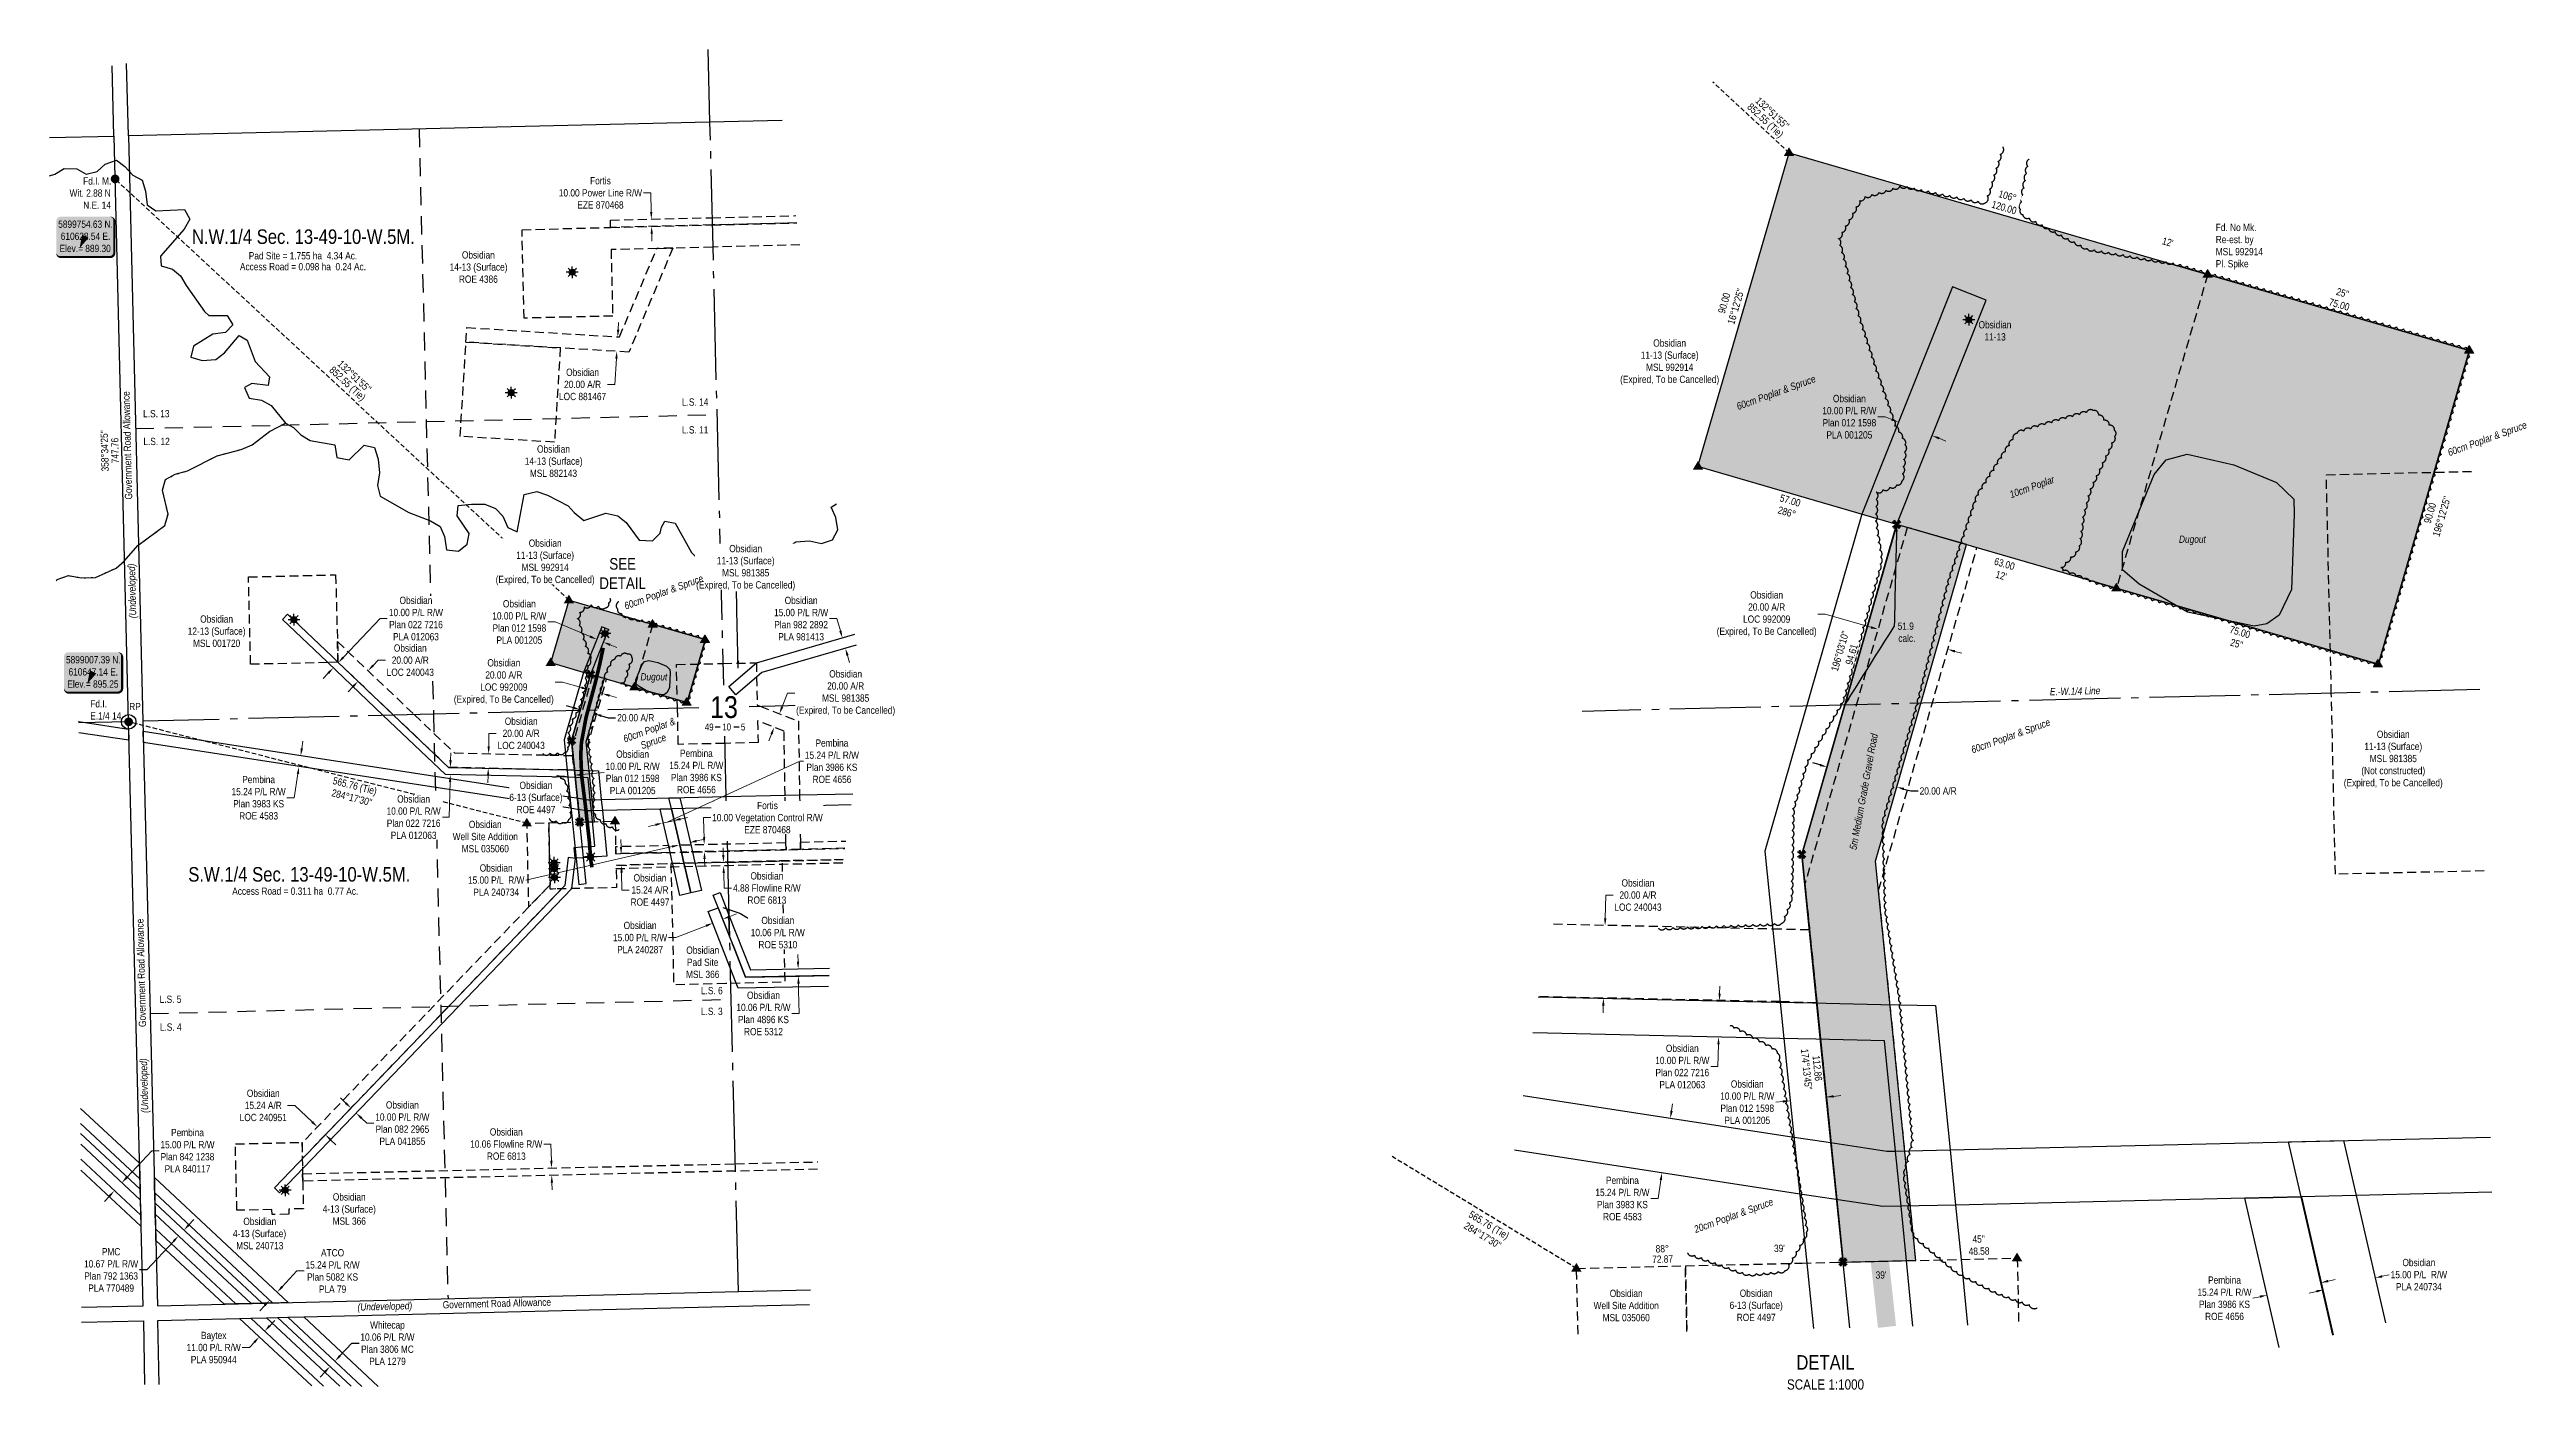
# Model space of a CAD drawing. Extents: x 609374 to 614901, y 5898079 to 5902642.
# Drawn here: x 610538 to 613947, y 5898079 to 5899933 of the extents above; entities that cross this region are included whole.
import ezdxf
from ezdxf.enums import TextEntityAlignment as Align

# ---------------------------------------------------------------- set-up
doc = ezdxf.new("R2010")
doc.units = 0
doc.header["$LTSCALE"] = 5
doc.header["$PDSIZE"] = 0.5
for name, pattern in [('0', [1, 1, 0]), ('foc-ACCESSROAD', [3.75, 2.5, -1.25]), ('foc-FLOWLINE', [3.75, 2.5, -1.25]), ('foc-LSD', [8, 5, -3]), ('foc-QUARTERLINE', [33, 25, -3, 2, -3]), ('foc-TIELINE', [1.875, 1.25, -0.625]), ('foc-WHEELTRACKS', [2, 0.4, -1.6])]:
    doc.linetypes.add(name, pattern=pattern)
doc.layers.get('Defpoints').update_dxf_attribs({"color": 9})
for name, color, linetype in [('10', 1, 'Continuous'), ('35', 37, 'Continuous'), ('9', 3, 'Continuous'), ('AS-ROADS', 254, 'Continuous'), ('AS-SYMBOL', 7, 'Continuous'), ('C-AR', 13, 'foc-ACCESSROAD'), ('C-FLOWLINE', 13, 'foc-FLOWLINE'), ('C-RW', 13, 'Continuous'), ('C-SYMBOL', 7, 'Continuous'), ('C-WS', 13, 'foc-ACCESSROAD'), ('C-WS-S', 8, 'Continuous'), ('DETAIL-T', 7, 'Continuous'), ('F-EZE', 190, 'foc-FLOWLINE'), ('F-RW', 190, 'Continuous'), ('GRR', 7, 'Continuous'), ('L-AREAREQUIRED', 7, 'Continuous'), ('L-BD', 7, 'Continuous'), ('L-MON', 1, 'Continuous'), ('L-ROAD-T', 7, 'Continuous'), ('L-SEC', 7, 'Continuous'), ('L-SECLBL', 7, 'Continuous'), ('L-SECQ', 8, 'foc-QUARTERLINE'), ('L-SECTION-LSD', 7, 'foc-LSD'), ('L-TIE', 7, 'foc-TIELINE'), ('L-TIE-T', 7, 'Continuous'), ('P-PROPOSED', 10, 'Continuous'), ('P-PROPOSED-H', 21, 'Continuous'), ('P-TXT', 4, 'Continuous'), ('T-BUSH', 110, '0'), ('T-BUSH-T', 110, 'Continuous'), ('T-CREEK', 160, 'Continuous'), ('T-WATER', 160, 'Continuous'), ('T-WATER-H', 133, 'Continuous'), ('T-WATER-P3', 160, 'foc-WHEELTRACKS'), ('T-WATER-T', 170, 'Continuous')]:
    doc.layers.add(name, color=color, linetype=linetype)
for name, color, linetype, lineweight in [('C-AR-T', 13, 'Continuous', 9), ('C-RW-T', 13, 'Continuous', 9), ('C-WS-T', 13, 'Continuous', 9), ('F-EZE-T', 190, 'Continuous', 9), ('F-RW-T', 190, 'Continuous', 9), ('T-TEXT', 48, 'Continuous', 18)]:
    doc.layers.add(name, color=color, linetype=linetype, lineweight=lineweight)
doc.layers.add('P-TEMP-BLUE-H', color=7, linetype='Continuous', true_color=0x99e6ff)
doc.styles.add('100L', font='ARIALN.TTF', dxfattribs={"height": 11})
doc.styles.add('175L', font='ARIALN.TTF', dxfattribs={"height": 20})
doc.styles.add('80', font='ARIALN.TTF', dxfattribs={"height": 10})
doc.styles.add('80CG', font='ARIALN.TTF', dxfattribs={"height": 10})
doc.styles.add('80L', font='ARIALN.TTF', dxfattribs={"height": 10})
doc.styles.add('80LS', font='ARIALNI.TTF', dxfattribs={"height": 10})
doc.styles.add('foc-LtypeFont', font='ARIALN.TTF', dxfattribs={"height": 7.35})
doc.styles.add('SIMPLEX', font='ARIALN.TTF')
doc.linetypes.add('foc-TOPO-flowdirection-NOLINE', pattern='A,0,[">",foc-LtypeFont,S=0.3,R=0,X=0,Y=-0.945],-20,[">",foc-LtypeFont,S=0.3,R=0,X=0,Y=-0.945],0', length=20)
doc.dimstyles.new('Compass 5 000', dxfattribs={"dimscale": 5, "dimtxt": 9, "dimasz": 2, "dimexe": 0.2, "dimexo": 0.0625, "dimgap": 0.5, "dimtad": 0, "dimtih": 1, "dimtoh": 1, "dimzin": 0, "dimdsep": 46, "dimtxsty": '80CG', "dimcen": 0.1, "dimse1": 1, "dimse2": 1, "dimclrd": 256, "dimclrt": 256, "dimaunit": 1, "dimadec": 4, "dimazin": 0, "dimtfac": 0.06, "dimtofl": 0, "dimtmove": 0, "dimatfit": 1, "dimfxl": 0.2, "dimtolj": 1, "dimtzin": 0, "dimlwd": -1, "dimarcsym": 0})

msp = doc.modelspace()

# ---------------------------------------------------------------- texts
at = {"layer": 'C-SYMBOL', "color": 3, "style": '175L'}
for s, p in [('N.W.1/4 Sec. 13-49-10-W.5M.', (610887.623, 5899659.189)), ('S.W.1/4 Sec. 13-49-10-W.5M.', (610881.979, 5898781.441))]:
    msp.add_text(s, height=20, dxfattribs=at).set_placement(p, align=Align.BOTTOM_CENTER)
at = {"layer": 'C-WS-T', "attachment_point": 1}
for s, width, insert, char_height, style in [('\\pi21.934;Obsidian\\P\\pi5.0171;14-13 (Surface)\\P\\pi17.817;ROE 4386', 87.70132, (611083.831, 5899655.034), 10, '80L'), ('\\pi-11.175;{\\fArial Narrow|b0|i0|c0|p34;Obsidian\\P\\pi-3.0238;11-13}', 21.46549, (613203.933, 5899558.925), 9.9961, '80LS'), ('\\pi21.68;Obsidian\\P\\pi4.763;14-13 (Surface)\\P\\pi11.813;MSL 882143', 87.19307, (611187.44, 5899387.85), 10, '80L'), ('\\pi16.595;Obsidian\\P\\pi2.3146;4-13 (Surface)\\P\\pi6.7279;MSL 240713', 77.02341, (610788.357, 5898324.754), 10, '80L')]:
    msp.add_mtext_dynamic_manual_height_columns(s, width=width, gutter_width=50, heights=[0], dxfattribs=dict(at, insert=insert, char_height=char_height, style=style))
at = {"layer": 'C-WS-T', "attachment_point": 5, "style": '80CG'}
for s, insert, char_height in [('\\A1;Obsidian \\P12-13 (Surface)\\PMSL 001720', (610768.207, 5899132.141), 9.99614), ('\\A1;Obsidian \\P11-13 (Surface)\\PMSL 981385\\P(Not constructed)\\P(Expired, To be Cancelled)', (613763.449, 5898955.415), 9.9961), ('\\A1;Obsidian \\PWell Site Addition\\PMSL 035060', (611137.886, 5898849.43), 9.99614), ('\\A1;Obsidian \\P4-13 (Surface)\\PMSL 366', (610950.693, 5898336.753), 9.99614), ('\\A1;Obsidian \\PWell Site Addition\\PMSL 035060', (612707.882, 5898203.9), 9.9961)]:
    msp.add_mtext(s, dxfattribs=dict(at, insert=insert, char_height=char_height))
at = {"layer": 'DETAIL-T', "color": 3, "attachment_point": 5, "style": '80CG'}
for s, insert, char_height, width in [('SEE\\PDETAIL', (611326.906, 5899211.486), 16, 63.63613), ('DETAIL\\P{\\H0.7x;SCALE 1:1000}', (612982.163, 5898111.88), 20, 116.9749)]:
    msp.add_mtext(s, dxfattribs=dict(at, insert=insert, char_height=char_height, width=width))
at = {"layer": 'L-AREAREQUIRED', "color": 5, "char_height": 9.9961, "attachment_point": 8, "style": '80L'}
for s, insert in [('Access Road = 0.098 ha  0.24 Ac.', (610887.045, 5899628.767)), ('Pad Site = 1.755 ha  4.34 Ac.', (610887.045, 5899643.768)), ('Access Road = 0.311 ha  0.77 Ac.', (610876.43, 5898769.204))]:
    msp.add_mtext(s, dxfattribs=dict(at, insert=insert))
at = {"layer": 'L-BD', "color": 3, "style": '80L'}
for s, rotation, p in [("358°34'25''", 91.426, (610614.108, 5899380.421)), ('747.76', 91.426, (610628.348, 5899380.776)), ("174°13'45''", 275.7705, (612956.107, 5898529.085)), ('112.86', 275.7705, (612971.025, 5898530.593)), ('72.87', 1.3375, (612757.97, 5898267.9)), ('88°', 1.3375, (612757.637, 5898282.14)), ("39'", 1.3375, (612918.753, 5898282.747)), ("39'", 1.3375, (613058.616, 5898246.072))]:
    msp.add_text(s, height=9.9961, rotation=rotation, dxfattribs=at).set_placement(p, align=Align.MIDDLE)
at = {"layer": 'L-BD', "color": 3, "char_height": 9.9961, "attachment_point": 2, "style": '80L'}
for s, insert, width, rotation in [("12'", (613454.469, 5899672.581), 66.79328, 343.7931), ("90.00 16°12'25''", (612837.892, 5899585.152), 35.23062, 73.7931), ('57.00 286°', (612934.994, 5899316.817), 32.64836, 343.7931), ("63.00 12'", (613229.837, 5899229.665), 30.36875, 343.7931)]:
    msp.add_mtext(s, dxfattribs=dict(at, insert=insert, width=width, rotation=rotation))
at = {"layer": 'L-MON', "char_height": 9.9961, "attachment_point": 1, "style": '80LS'}
for s, width, insert in [('\\pi18.927;{\\fArial Narrow|b0|i0|c0|p34;Fd.I. M.\\P\\pi0.27855;Wit. 2.88 N\\P\\pi19.037;N.E. 14}', 55.80941, (610565.545, 5899756.846)), ('{\\fArial Narrow|b0|i0|c0|p34;Fd.I.\\PE.1/4 14}', 49.58438, (610594.363, 5899037.187))]:
    msp.add_mtext_dynamic_manual_height_columns(s, width=width, gutter_width=50, heights=[0], dxfattribs=dict(at, insert=insert))
at = {"layer": 'L-ROAD-T', "style": '80L'}
for rotation, p in [(91.410302, (610645.235, 5899387.84)), (91.443845, (610664.321, 5898661.827)), (1.478805, (611153.84, 5898206.86))]:
    msp.add_text('Government Road Allowance', height=10, rotation=rotation, dxfattribs=at).set_placement(p, align=Align.MIDDLE_CENTER)
at = {"layer": 'L-SECQ', "insert": (613290.778, 5899053.825), "char_height": 9.9961, "attachment_point": 1, "rotation": 1.394823, "style": '80LS'}
msp.add_mtext_dynamic_manual_height_columns('E.-W.1/4 Line', width=72.32985, gutter_width=50, heights=[0], dxfattribs=at)
at = {"layer": 'L-SECTION-LSD', "char_height": 9.9961, "attachment_point": 1, "style": '100L'}
for s, width, insert in [('L.S. 6', 30.48313, (611434.663, 5898642.434)), ('L.S. 3', 30.37591, (611434.663, 5898613.858))]:
    msp.add_mtext_dynamic_manual_height_columns(s, width=width, gutter_width=55, heights=[0], dxfattribs=dict(at, insert=insert))
at = {"layer": 'L-TIE-T', "style": '80L'}
for s, p in [("132°51'55''", (612908.914, 5899845.294)), ('852.55 (Tie)', (612898.714, 5899834.304)), ('852.55 (Tie)', (610947.659, 5899472.084)), ("132°51'55''", (610957.859, 5899483.074))]:
    msp.add_text(s, height=9.9961, rotation=317.1344, dxfattribs=at).set_placement(p, align=Align.MIDDLE)
at = {"layer": 'L-TIE-T', "char_height": 9.9961, "width": 63.60016, "attachment_point": 2, "style": '80L'}
for insert, rotation in [((610959.71, 5898924.095), 345.708589), ((612521.638, 5898319.043), 328.761555)]:
    msp.add_mtext("565.76 (Tie) 284°17'30''", dxfattribs=dict(at, insert=insert, rotation=rotation))
at = {"layer": 'P-TXT', "insert": (613079.16, 5899144.066), "char_height": 9.9961, "attachment_point": 1, "style": '80L'}
msp.add_mtext_dynamic_manual_height_columns('\\pi2.2745;51.9\\P\\pi0.055024; calc.', width=25.86398, gutter_width=50, heights=[0], dxfattribs=at)
at = {"layer": 'T-BUSH-T', "style": '80LS'}
for s, p in [('60cm Poplar & Spruce', (612914.175, 5899460.707)), ('10cm Poplar ', (613267.756, 5899331.368)), ('60cm Poplar & Spruce', (613236.891, 5898988.022)), ('20cm Poplar & Spruce', (612855.68, 5898327.924))]:
    msp.add_text(s, height=9.9961, rotation=20, dxfattribs=at).set_placement(p, align=Align.MIDDLE_CENTER)
at = {"layer": 'T-BUSH-T', "char_height": 9.9961, "attachment_point": 2, "rotation": 20, "style": '80LS'}
for insert, width in [((613891.038, 5899401.947), 112.09003), ((611361.748, 5899000.915), 75.0298)]:
    msp.add_mtext('60cm Poplar & Spruce', dxfattribs=dict(at, insert=insert, width=width))
at = {"layer": 'T-TEXT', "style": '80LS'}
for rotation, p in [(91.410302, (610651.771, 5899187.549)), (91.443845, (610668.338, 5898506.601)), (1.478805, (610999.704, 5898202.881))]:
    msp.add_text('(Undeveloped)', height=10, rotation=rotation, dxfattribs=at).set_placement(p, align=Align.MIDDLE_CENTER)
at = {"layer": 'T-TEXT', "insert": (613014.832, 5898832.492), "char_height": 9.9961, "attachment_point": 1, "rotation": 79.463502, "style": '80LS'}
msp.add_mtext_dynamic_manual_height_columns('5m Medium Grade Gravel Road', width=162.56774, gutter_width=50, heights=[0], dxfattribs=at)
at = {"layer": 'T-WATER-T', "attachment_point": 1}
for s, width, insert, char_height, style in [('{\\fArial Narrow|b0|i1|c0|p34;Dugout}', 46.02578, (613468.571, 5899263.742), 10, '80L'), ('Dugout', 5.9792, (611351.439, 5899074.373), 9.9961, '80LS')]:
    msp.add_mtext_dynamic_manual_height_columns(s, width=width, gutter_width=50, heights=[0], dxfattribs=dict(at, insert=insert, char_height=char_height, style=style))

# ---------------------------------------------------------------- blocks, each defined once
blk = doc.blocks.new('*D446')
at = {"layer": 'Defpoints', "color": 0, "transparency": 16777216}
for p in [(611366.5, 5899699.2), (611414.6, 5899700.4), (611414.9, 5899690.4)]:
    blk.add_point(p, dxfattribs=at)
at = {"layer": 'F-EZE-T', "transparency": 16777216}
for p, q in [((611365.6, 5899735.4), (611355.6, 5899735.4)), ((611366.2, 5899709.2), (611365.6, 5899735.4)), ((611367, 5899679.2), (611367.2, 5899669.2))]:
    blk.add_line(p, q, dxfattribs=at)
for points in [[(611367.9, 5899709.3), (611364.6, 5899709.2), (611366.5, 5899699.2)], [(611368.6, 5899679.3), (611365.3, 5899679.2), (611366.7, 5899689.2)]]:
    blk.add_solid(points, dxfattribs=at)
at = {"layer": 'F-EZE-T', "transparency": 16777216, "insert": (611296.4, 5899735.4), "char_height": 10, "attachment_point": 5, "style": '80CG'}
blk.add_mtext('\\A1;Fortis\\P10.00 Power Line R/W\\PEZE 870468', dxfattribs=at)
blk = doc.blocks.new('*D447')
at = {"layer": 'C-AR-T', "transparency": 16777216}
for p, q in [((610983.5, 5899084.9), (610990.4, 5899092.2)), ((610990.4, 5899092.2), (611000.4, 5899092.2)), ((610955.9, 5899055.9), (610949, 5899048.7))]:
    blk.add_line(p, q, dxfattribs=at)
for points in [[(610982.3, 5899086.1), (610984.7, 5899083.8), (610976.6, 5899077.7)], [(610954.7, 5899057.1), (610957.1, 5899054.8), (610962.8, 5899063.2)]]:
    blk.add_solid(points, dxfattribs=at)
at = {"layer": 'Defpoints', "color": 0, "transparency": 16777216}
for p in [(610964.3, 5899061.7), (610976.6, 5899077.7), (610978.1, 5899076.2)]:
    blk.add_point(p, dxfattribs=at)
at = {"layer": 'C-AR-T', "transparency": 16777216, "insert": (611034.7, 5899092.2), "char_height": 10, "attachment_point": 5, "style": '80CG', "bg_fill": 3, "box_fill_scale": 1.1, "bg_fill_color": 256, "bg_fill_true_color": 13158600, "bg_fill_transparency": 0}
blk.add_mtext('\\A1;Obsidian\\P20.00 A/R\\PLOC 240043', dxfattribs=at)
blk = doc.blocks.new('*D448')
at = {"layer": 'Defpoints', "color": 0, "transparency": 16777216}
for p in [(610816.4, 5898234.4), (610826.8, 5898245.6), (610851.6, 5898222.4)]:
    blk.add_point(p, dxfattribs=at)
at = {"layer": 'F-RW-T', "transparency": 16777216}
for p, q in [((610858.4, 5898229.7), (610878.7, 5898251.5)), ((610878.7, 5898251.5), (610888.7, 5898251.5)), ((610834.4, 5898204), (610827.5, 5898196.7))]:
    blk.add_line(p, q, dxfattribs=at)
for points in [[(610857.2, 5898230.9), (610859.6, 5898228.6), (610851.6, 5898222.4)], [(610833.1, 5898205.1), (610835.6, 5898202.9), (610841.2, 5898211.3)]]:
    blk.add_solid(points, dxfattribs=at)
at = {"layer": 'F-RW-T', "transparency": 16777216, "insert": (610927.8, 5898251.5), "char_height": 10, "attachment_point": 5, "style": '80CG'}
blk.add_mtext('\\A1;ATCO\\P15.24 P/L R/W\\PPlan 5082 KS\\PPLA 79', dxfattribs=at)
blk = doc.blocks.new('*D449')
at = {"layer": 'Defpoints', "color": 0, "transparency": 16777216}
for p in [(610798.4, 5898237.5), (610805.3, 5898244.9), (610931.1, 5898127.4)]:
    blk.add_point(p, dxfattribs=at)
at = {"layer": 'F-RW', "transparency": 16777216}
for p, q in [((610937.9, 5898134.7), (610954.2, 5898152.1)), ((610954.2, 5898152.1), (610964.2, 5898152.1)), ((610917.4, 5898112.7), (610910.6, 5898105.4))]:
    blk.add_line(p, q, dxfattribs=at)
for points in [[(610936.7, 5898135.8), (610939.1, 5898133.6), (610931.1, 5898127.4)], [(610916.2, 5898113.9), (610918.6, 5898111.6), (610924.2, 5898120)]]:
    blk.add_solid(points, dxfattribs=at)
at = {"layer": 'F-RW', "transparency": 16777216, "insert": (611003.3, 5898152.1), "char_height": 10, "attachment_point": 5, "style": '80CG'}
blk.add_mtext('\\A1;Whitecap\\P10.06 P/L R/W\\PPlan 3806 MC\\PPLA 1279', dxfattribs=at)
blk = doc.blocks.new('*D450')
at = {"layer": 'Defpoints', "color": 0, "transparency": 16777216}
for p in [(610723.2, 5898307.7), (610742.8, 5898274.8), (610750.1, 5898282.6)]:
    blk.add_point(p, dxfattribs=at)
at = {"layer": 'F-RW', "transparency": 16777216}
for p, q in [((610730, 5898315), (610736.9, 5898322.3)), ((610709.1, 5898292.6), (610672.1, 5898252.9)), ((610672.1, 5898252.9), (610662.1, 5898252.9))]:
    blk.add_line(p, q, dxfattribs=at)
for points in [[(610707.9, 5898293.7), (610710.3, 5898291.5), (610715.9, 5898299.9)], [(610728.8, 5898316.1), (610731.3, 5898313.9), (610723.2, 5898307.7)]]:
    blk.add_solid(points, dxfattribs=at)
at = {"layer": 'F-RW', "transparency": 16777216, "insert": (610623, 5898252.9), "char_height": 10, "attachment_point": 5, "style": '80CG'}
blk.add_mtext('\\A1;PMC\\P10.67 P/L R/W\\PPlan 792 1363\\PPLA 770489', dxfattribs=at)
blk = doc.blocks.new('*D451')
at = {"layer": 'Defpoints', "color": 0, "transparency": 16777216}
for p in [(610637.8, 5898372.9), (610694, 5898299.9), (610704.2, 5898310.8)]:
    blk.add_point(p, dxfattribs=at)
at = {"layer": 'F-RW-T', "transparency": 16777216}
for p, q in [((610644.6, 5898380.2), (610679, 5898417)), ((610679, 5898417), (610689, 5898417)), ((610620.7, 5898354.6), (610613.9, 5898347.3))]:
    blk.add_line(p, q, dxfattribs=at)
for points in [[(610643.4, 5898381.3), (610645.8, 5898379.1), (610637.8, 5898372.9)], [(610619.5, 5898355.7), (610621.9, 5898353.5), (610627.5, 5898361.9)]]:
    blk.add_solid(points, dxfattribs=at)
at = {"layer": 'F-RW-T', "transparency": 16777216, "insert": (610728.1, 5898417), "char_height": 10, "attachment_point": 5, "style": '80CG'}
blk.add_mtext('\\A1;Pembina\\P15.00 P/L R/W\\PPlan 842 1238\\PPLA 840117', dxfattribs=at)
blk = doc.blocks.new('*D452')
at = {"layer": 'C-AR-T', "transparency": 16777216}
for p, q in [((611142.6, 5898973.5), (611143, 5898991.5)), ((611143, 5898991.5), (611153, 5898991.5)), ((611141.7, 5898933.5), (611141.5, 5898923.5))]:
    blk.add_line(p, q, dxfattribs=at)
for points in [[(611140.1, 5898933.5), (611143.4, 5898933.4), (611142, 5898943.5)], [(611141, 5898973.5), (611144.3, 5898973.4), (611142.4, 5898963.5)]]:
    blk.add_solid(points, dxfattribs=at)
at = {"layer": 'Defpoints', "color": 0, "transparency": 16777216}
blk.add_point((611144.8, 5898943.4), dxfattribs=at)
at = {"layer": 'C-AR-T', "transparency": 16777216, "insert": (611187.3, 5898991.5), "char_height": 10, "attachment_point": 5, "style": '80CG', "bg_fill": 3, "box_fill_scale": 1.1, "bg_fill_color": 256, "bg_fill_true_color": 13158600, "bg_fill_transparency": 0}
blk.add_mtext('\\A1;Obsidian\\P20.00 A/R\\PLOC 240043', dxfattribs=at)
at = {"layer": 'Defpoints', "color": 0, "transparency": 16777216}
for p in [(611142.4, 5898963.5), (611145.2, 5898963.4)]:
    blk.add_point(p, dxfattribs=at)
blk = doc.blocks.new('*D453')
at = {"layer": 'Defpoints', "color": 0, "transparency": 16777216}
for p in [(610881.7, 5898945.8), (610903.5, 5898942.5), (610905.9, 5898957.6)]:
    blk.add_point(p, dxfattribs=at)
at = {"layer": 'F-RW-T', "transparency": 16777216}
for p, q in [((610885.5, 5898970.8), (610887, 5898980.7)), ((610880.1, 5898936), (610875, 5898902.9)), ((610875, 5898902.9), (610865, 5898902.9))]:
    blk.add_line(p, q, dxfattribs=at)
for points in [[(610878.5, 5898936.2), (610881.8, 5898935.7), (610881.7, 5898945.8)], [(610883.8, 5898971.1), (610887.1, 5898970.6), (610884, 5898960.9)]]:
    blk.add_solid(points, dxfattribs=at)
at = {"layer": 'F-RW-T', "transparency": 16777216, "insert": (610826, 5898902.9), "char_height": 10, "attachment_point": 5, "style": '80CG'}
blk.add_mtext('\\A1;Pembina\\P15.24 P/L R/W\\PPlan 3983 KS\\PROE 4583', dxfattribs=at)
blk = doc.blocks.new('*D454')
at = {"layer": 'C-WS-T', "transparency": 16777216}
for p, q in [((611228.3, 5898426.2), (611218.3, 5898426.2)), ((611228.8, 5898403.2), (611228.3, 5898426.2)), ((611229.5, 5898373.1), (611229.8, 5898363.1))]:
    blk.add_line(p, q, dxfattribs=at)
for points in [[(611230.5, 5898403.2), (611227.2, 5898403.1), (611229.1, 5898393.2)], [(611231.2, 5898373.2), (611227.9, 5898373.1), (611229.3, 5898383.1)]]:
    blk.add_solid(points, dxfattribs=at)
at = {"layer": 'Defpoints', "color": 0, "transparency": 16777216}
for p in [(611228.9, 5898393.2), (611229.1, 5898393.2), (611229.2, 5898383.1)]:
    blk.add_point(p, dxfattribs=at)
at = {"layer": 'C-WS-T', "transparency": 16777216, "insert": (611166.8, 5898426.2), "char_height": 10, "attachment_point": 5, "style": '80CG'}
blk.add_mtext('\\A1;Obsidian \\P10.06 Flowline R/W\\PROE 6813', dxfattribs=at)
blk = doc.blocks.new('*D455')
at = {"layer": 'C-WS-T', "transparency": 16777216}
for p, q in [((611090.1, 5898954.6), (611090.3, 5898964.6)), ((611089.4, 5898924.6), (611088.4, 5898876.1)), ((611088.4, 5898876.1), (611078.4, 5898876.1))]:
    blk.add_line(p, q, dxfattribs=at)
for points in [[(611088.4, 5898954.7), (611091.8, 5898954.6), (611089.9, 5898944.6)], [(611087.8, 5898924.7), (611091.1, 5898924.6), (611089.7, 5898934.6)]]:
    blk.add_solid(points, dxfattribs=at)
at = {"layer": 'Defpoints', "color": 0, "transparency": 16777216}
for p in [(611116.2, 5898944), (611089.7, 5898934.6), (611115.9, 5898934)]:
    blk.add_point(p, dxfattribs=at)
at = {"layer": 'C-WS-T', "transparency": 16777216, "insert": (611039.3, 5898876.1), "char_height": 10, "attachment_point": 5, "style": '80CG', "bg_fill": 3, "box_fill_scale": 1.1, "bg_fill_color": 256, "bg_fill_true_color": 13158600, "bg_fill_transparency": 0}
blk.add_mtext('\\A1;Obsidian\\P10.00 P/L R/W\\PPlan 022 7216 \\PPLA 012063', dxfattribs=at)
blk = doc.blocks.new('*D456')
at = {"layer": 'C-WS-T', "transparency": 16777216}
for p, q in [((611240.6, 5898931.8), (611230.7, 5898930.9)), ((611270.4, 5898934.8), (611301.7, 5898937.8))]:
    blk.add_line(p, q, dxfattribs=at)
for points in [[(611240.5, 5898933.5), (611240.8, 5898930.2), (611250.6, 5898932.8)], [(611270.3, 5898936.4), (611270.6, 5898933.1), (611260.5, 5898933.8)]]:
    blk.add_solid(points, dxfattribs=at)
at = {"layer": 'Defpoints', "color": 0, "transparency": 16777216}
for p in [(611249.2, 5898947.5), (611259.1, 5898948.5), (611260.5, 5898933.8)]:
    blk.add_point(p, dxfattribs=at)
at = {"layer": 'C-WS-T', "transparency": 16777216, "insert": (611340.7, 5898937.8), "char_height": 10, "attachment_point": 5, "style": '80CG', "bg_fill": 3, "box_fill_scale": 1.1, "bg_fill_color": 256, "bg_fill_true_color": 13158600, "bg_fill_transparency": 0}
blk.add_mtext('\\A1;Obsidian\\P10.00 P/L R/W\\PPlan 012 1598\\PPLA 001205', dxfattribs=at)
blk = doc.blocks.new('*D457')
at = {"layer": 'C-WS-T', "transparency": 16777216}
for p, q in [((611324.7, 5898835.2), (611324.4, 5898845.2)), ((611325.5, 5898800), (611326, 5898775.9)), ((611326, 5898775.9), (611336, 5898775.9))]:
    blk.add_line(p, q, dxfattribs=at)
for points in [[(611326.3, 5898835.2), (611323, 5898835.1), (611324.9, 5898825.2)], [(611327.1, 5898800), (611323.8, 5898799.9), (611325.2, 5898810)]]:
    blk.add_solid(points, dxfattribs=at)
at = {"layer": 'Defpoints', "color": 0, "transparency": 16777216}
blk.add_point((611323.3, 5898825.1), dxfattribs=at)
at = {"layer": 'C-WS-T', "transparency": 16777216, "insert": (611364.6, 5898775.9), "char_height": 10, "attachment_point": 5, "style": '80CG', "bg_fill": 3, "box_fill_scale": 1.1, "bg_fill_color": 256, "bg_fill_true_color": 13158600, "bg_fill_transparency": 0}
blk.add_mtext('\\A1;Obsidian \\P15.24 A/R\\PROE 4497', dxfattribs=at)
at = {"layer": 'Defpoints', "color": 0, "transparency": 16777216}
for p in [(611323.6, 5898809.9), (611325.2, 5898810)]:
    blk.add_point(p, dxfattribs=at)
blk = doc.blocks.new('*D458')
at = {"layer": 'Defpoints', "color": 0, "transparency": 16777216}
blk.add_point((611457, 5898829.1), dxfattribs=at)
at = {"layer": 'F-EZE-T', "transparency": 16777216}
for p, q in [((611448.3, 5898875.5), (611438.3, 5898875.5)), ((611438.3, 5898875.5), (611438.7, 5898858.7)), ((611438.9, 5898848.7), (611438.7, 5898858.7)), ((611439.6, 5898818.7), (611439.9, 5898808.7))]:
    blk.add_line(p, q, dxfattribs=at)
blk.add_solid([(611441.3, 5898818.7), (611438, 5898818.6), (611439.4, 5898828.7)], dxfattribs=at)
at = {"layer": 'F-EZE-T', "transparency": 16777216, "insert": (611526.2, 5898875.5), "char_height": 10, "attachment_point": 5, "style": '80CG', "bg_fill": 3, "box_fill_scale": 1.1, "bg_fill_color": 256, "bg_fill_true_color": 13158600, "bg_fill_transparency": 0}
blk.add_mtext('\\A1;Fortis\\P10.00 Vegetation Control R/W\\PEZE 870468', dxfattribs=at)
at = {"layer": 'Defpoints', "color": 0, "transparency": 16777216}
for p in [(611439.2, 5898838.7), (611456.7, 5898839.1)]:
    blk.add_point(p, dxfattribs=at)
at = {"layer": 'F-EZE-T', "transparency": 16777216}
blk.add_solid([(611440.6, 5898848.7), (611437.3, 5898848.6), (611439.2, 5898838.7)], dxfattribs=at)
blk = doc.blocks.new('*D459')
at = {"layer": 'Defpoints', "color": 0, "transparency": 16777216}
for p in [(610826.9, 5898160.7), (610837.1, 5898166.3), (610829.6, 5898158.3)]:
    blk.add_point(p, dxfattribs=at)
at = {"layer": 'F-RW-T', "transparency": 16777216}
for p, q in [((610841.3, 5898176.1), (610848.1, 5898183.4)), ((610813.3, 5898146.1), (610803.3, 5898146.1)), ((610820.1, 5898153.4), (610813.3, 5898146.1))]:
    blk.add_line(p, q, dxfattribs=at)
for points in [[(610818.9, 5898154.6), (610821.3, 5898152.3), (610826.9, 5898160.7)], [(610840, 5898177.2), (610842.5, 5898175), (610834.4, 5898168.8)]]:
    blk.add_solid(points, dxfattribs=at)
at = {"layer": 'F-RW-T', "transparency": 16777216, "insert": (610764.2, 5898146.1), "char_height": 10, "attachment_point": 5, "style": '80CG'}
blk.add_mtext('\\A1;Baytex\\P11.00 P/L R/W\\PPLA 950944', dxfattribs=at)
blk = doc.blocks.new('*D460')
at = {"layer": 'C-WS-T', "transparency": 16777216}
for p, q in [((611621.5, 5899149.4), (611611.5, 5899149.4)), ((611626.5, 5899132.5), (611621.5, 5899149.4)), ((611636.3, 5899098.8), (611639, 5899089.2))]:
    blk.add_line(p, q, dxfattribs=at)
for points in [[(611628.1, 5899132.9), (611624.9, 5899132), (611629.3, 5899122.9)], [(611637.9, 5899099.3), (611634.7, 5899098.3), (611633.5, 5899108.4)]]:
    blk.add_solid(points, dxfattribs=at)
at = {"layer": 'Defpoints', "color": 0, "transparency": 16777216}
for p in [(611524.1, 5899092.3), (611633.5, 5899108.4), (611528.3, 5899077.8)]:
    blk.add_point(p, dxfattribs=at)
at = {"layer": 'C-WS-T', "transparency": 16777216, "insert": (611572.5, 5899149.4), "char_height": 10, "attachment_point": 5, "style": '80CG', "bg_fill": 3, "box_fill_scale": 1.1, "bg_fill_color": 256, "bg_fill_true_color": 13158600, "bg_fill_transparency": 0}
blk.add_mtext('\\A1;Obsidian\\P15.00 P/L R/W\\PPlan 982 2892\\PPLA 981413', dxfattribs=at)
blk = doc.blocks.new('*D462')
at = {"layer": 'C-WS-T', "transparency": 16777216}
for p, q in [((611465.4, 5898824), (611465.2, 5898834)), ((611466, 5898799.2), (611466.5, 5898778.6)), ((611466.5, 5898778.6), (611476.5, 5898778.6))]:
    blk.add_line(p, q, dxfattribs=at)
for points in [[(611467.1, 5898824.1), (611463.8, 5898824), (611465.7, 5898814.1)], [(611467.7, 5898799.2), (611464.4, 5898799.1), (611465.8, 5898809.2)]]:
    blk.add_solid(points, dxfattribs=at)
at = {"layer": 'C-WS-T', "transparency": 16777216, "insert": (611525.4, 5898778.6), "char_height": 10, "attachment_point": 5, "style": '80CG', "bg_fill": 3, "box_fill_scale": 1.1, "bg_fill_color": 256, "bg_fill_true_color": 13158600, "bg_fill_transparency": 0}
blk.add_mtext('\\A1;Obsidian \\P4.88 Flowline R/W\\PROE 6813', dxfattribs=at)
at = {"layer": 'Defpoints', "color": 0, "transparency": 16777216}
for p in [(611465.8, 5898809.2), (611482.4, 5898814.4), (611482.5, 5898809.6)]:
    blk.add_point(p, dxfattribs=at)
blk = doc.blocks.new('*D463')
at = {"layer": 'C-WS-T', "transparency": 16777216}
for p, q in [((611568.3, 5898677.2), (611568.1, 5898687.2)), ((611568.9, 5898647.2), (611569.1, 5898637.2)), ((611569.8, 5898605.9), (611569.1, 5898637.2)), ((611559.8, 5898605.9), (611569.8, 5898605.9))]:
    blk.add_line(p, q, dxfattribs=at)
blk.add_solid([(611569.9, 5898677.3), (611566.6, 5898677.2), (611568.5, 5898667.2)], dxfattribs=at)
at = {"layer": 'Defpoints', "color": 0, "transparency": 16777216}
for p in [(611568.7, 5898657.2), (611649, 5898668.9), (611649.2, 5898658.8)]:
    blk.add_point(p, dxfattribs=at)
at = {"layer": 'C-WS-T', "transparency": 16777216, "insert": (611520.7, 5898605.9), "char_height": 10, "attachment_point": 5, "style": '80CG', "bg_fill": 3, "box_fill_scale": 1.1, "bg_fill_color": 256, "bg_fill_true_color": 13158600, "bg_fill_transparency": 0}
blk.add_mtext('\\A1;Obsidian\\P10.06 P/L R/W\\PPlan 4896 KS\\PROE 5312', dxfattribs=at)
at = {"layer": 'C-WS-T', "transparency": 16777216}
blk.add_solid([(611570.6, 5898647.2), (611567.2, 5898647.1), (611568.7, 5898657.2)], dxfattribs=at)
blk = doc.blocks.new('*D470')
at = {"layer": 'C-WS-T', "transparency": 16777216}
for p, q in [((610945.9, 5898482.7), (610938.7, 5898489.7)), ((610967.5, 5898461.9), (610974.7, 5898455)), ((610974.7, 5898455), (610984.7, 5898455))]:
    blk.add_line(p, q, dxfattribs=at)
for points in [[(610947, 5898483.9), (610944.7, 5898481.5), (610953.1, 5898475.8)], [(610968.7, 5898463.1), (610966.3, 5898460.7), (610960.3, 5898468.9)]]:
    blk.add_solid(points, dxfattribs=at)
at = {"layer": 'Defpoints', "color": 0, "transparency": 16777216}
for p in [(610956, 5898478.8), (610960.3, 5898468.9), (610963.2, 5898471.9)]:
    blk.add_point(p, dxfattribs=at)
at = {"layer": 'C-WS-T', "transparency": 16777216, "insert": (611023.8, 5898455), "char_height": 10, "attachment_point": 5, "style": '80CG', "bg_fill": 3, "box_fill_scale": 1.1, "bg_fill_color": 256, "bg_fill_true_color": 13158600, "bg_fill_transparency": 0}
blk.add_mtext('\\A1;Obsidian\\P10.00 P/L R/W\\PPlan 082 2965\\PPLA 041855', dxfattribs=at)
blk = doc.blocks.new('*D471')
at = {"layer": 'C-WS-T', "transparency": 16777216}
for p, q in [((610875.9, 5898479.4), (610865.9, 5898479.4)), ((610899.6, 5898456.6), (610875.9, 5898479.4)), ((610925.1, 5898432.2), (610932.3, 5898425.2))]:
    blk.add_line(p, q, dxfattribs=at)
for points in [[(610900.8, 5898457.8), (610898.5, 5898455.4), (610906.9, 5898449.7)], [(610926.2, 5898433.4), (610923.9, 5898431), (610917.8, 5898439.1)]]:
    blk.add_solid(points, dxfattribs=at)
at = {"layer": 'Defpoints', "color": 0, "transparency": 16777216}
for p in [(610922.6, 5898466), (610906.9, 5898449.7), (610933.6, 5898455.5)]:
    blk.add_point(p, dxfattribs=at)
at = {"layer": 'C-WS-T', "transparency": 16777216, "insert": (610832.4, 5898479.4), "char_height": 10, "attachment_point": 5, "style": '80CG'}
blk.add_mtext('\\A1;Obsidian \\P15.24 A/R\\PLOC 240951', dxfattribs=at)
blk = doc.blocks.new('*D476')
at = {"layer": 'C-RW-T', "transparency": 16777216}
for p, q in [((611474.2, 5898739.4), (611483.5, 5898743)), ((611400, 5898710.4), (611390, 5898710.4)), ((611441.7, 5898726.7), (611400, 5898710.4))]:
    blk.add_line(p, q, dxfattribs=at)
for points in [[(611473.6, 5898740.9), (611474.8, 5898737.8), (611464.9, 5898735.8)], [(611441, 5898728.2), (611442.3, 5898725.1), (611451, 5898730.3)]]:
    blk.add_solid(points, dxfattribs=at)
at = {"layer": 'Defpoints', "color": 0, "transparency": 16777216}
for p in [(611451, 5898730.3), (611454.6, 5898721.1), (611468.5, 5898726.6)]:
    blk.add_point(p, dxfattribs=at)
at = {"layer": 'C-RW-T', "transparency": 16777216, "insert": (611350.9, 5898710.4), "char_height": 10, "attachment_point": 5, "style": '80CG'}
blk.add_mtext('\\A1;Obsidian\\P15.00 P/L R/W\\PPLA 240287', dxfattribs=at)
blk = doc.blocks.new('*D477')
at = {"layer": 'C-AR-T', "transparency": 16777216}
for p, q in [((611320.8, 5899547.2), (611321.4, 5899557.2)), ((611318.3, 5899507.3), (611316.1, 5899471.8)), ((611316.1, 5899471.8), (611306.1, 5899471.8))]:
    blk.add_line(p, q, dxfattribs=at)
for points in [[(611319.1, 5899547.3), (611322.4, 5899547.1), (611320.2, 5899537.2)], [(611316.7, 5899507.4), (611320, 5899507.2), (611318.9, 5899517.3)]]:
    blk.add_solid(points, dxfattribs=at)
at = {"layer": 'Defpoints', "color": 0, "transparency": 16777216}
for p in [(611310.1, 5899537.8), (611308.8, 5899517.9), (611318.9, 5899517.3)]:
    blk.add_point(p, dxfattribs=at)
at = {"layer": 'C-AR-T', "transparency": 16777216, "insert": (611271.8, 5899471.8), "char_height": 10, "attachment_point": 5, "style": '80CG'}
blk.add_mtext('\\A1;Obsidian\\P20.00 A/R^JLOC 881467', dxfattribs=at)
blk = doc.blocks.new('*D478')
at = {"layer": 'C-WS-T', "transparency": 16777216}
for p, q in [((610942.6, 5899096.2), (610993.4, 5899149.5)), ((610993.4, 5899149.5), (611003.4, 5899149.5)), ((610921.9, 5899074.5), (610915, 5899067.2))]:
    blk.add_line(p, q, dxfattribs=at)
for points in [[(610920.7, 5899075.6), (610923.1, 5899073.3), (610928.8, 5899081.7)], [(610941.4, 5899097.3), (610943.8, 5899095), (610935.7, 5899088.9)]]:
    blk.add_solid(points, dxfattribs=at)
at = {"layer": 'Defpoints', "color": 0, "transparency": 16777216}
for p in [(610931, 5899079.6), (610935.7, 5899088.9), (610937.9, 5899086.8)]:
    blk.add_point(p, dxfattribs=at)
at = {"layer": 'C-WS-T', "transparency": 16777216, "insert": (611042.5, 5899149.5), "char_height": 10, "attachment_point": 5, "style": '80CG', "bg_fill": 3, "box_fill_scale": 1.1, "bg_fill_color": 256, "bg_fill_true_color": 13158600, "bg_fill_transparency": 0}
blk.add_mtext('\\A1;Obsidian\\P10.00 P/L R/W\\PPlan 022 7216 \\PPLA 012063', dxfattribs=at)
blk = doc.blocks.new('*D479')
at = {"layer": 'C-WS-T', "transparency": 16777216}
for p, q in [((611428.6, 5898843.4), (611438.4, 5898845.6)), ((611394.9, 5898835.6), (611193.6, 5898789.5))]:
    blk.add_line(p, q, dxfattribs=at)
for points in [[(611428.2, 5898845), (611429, 5898841.7), (611418.9, 5898841.1)], [(611394.5, 5898837.3), (611395.3, 5898834), (611404.6, 5898837.9)]]:
    blk.add_solid(points, dxfattribs=at)
at = {"layer": 'Defpoints', "color": 0, "transparency": 16777216}
for p in [(611403.6, 5898842.3), (611417.9, 5898845.5), (611404.6, 5898837.9)]:
    blk.add_point(p, dxfattribs=at)
at = {"layer": 'C-WS-T', "transparency": 16777216, "insert": (611152.9, 5898789.5), "char_height": 10, "attachment_point": 5, "style": '80CG'}
blk.add_mtext('\\A1;Obsidian\\P15.00 P/L  R/W\\PPLA 240734', dxfattribs=at)
blk = doc.blocks.new('*D480')
at = {"layer": 'Defpoints', "color": 0, "transparency": 16777216}
for p in [(611381.8, 5898867.9), (611402.6, 5898777.5), (611417.4, 5898780.9)]:
    blk.add_point(p, dxfattribs=at)
at = {"layer": 'F-RW-T', "transparency": 16777216}
for p, q in [((611389.2, 5898869.6), (611570.8, 5898953.1)), ((611570.8, 5898953.1), (611575.8, 5898953.1)), ((611406.4, 5898873.5), (611416.2, 5898875.8)), ((611372.1, 5898865.7), (611362.3, 5898863.4)), ((611396.7, 5898871.3), (611381.8, 5898867.9))]:
    blk.add_line(p, q, dxfattribs=at)
for points in [[(611406, 5898875.2), (611406.8, 5898871.9), (611396.7, 5898871.3)], [(611371.7, 5898867.3), (611372.4, 5898864), (611381.8, 5898867.9)]]:
    blk.add_solid(points, dxfattribs=at)
at = {"layer": 'F-RW-T', "transparency": 16777216, "insert": (611614.9, 5898953.1), "char_height": 10, "attachment_point": 5, "style": '80CG'}
blk.add_mtext('\\A1;Pembina\\P15.24 P/L R/W\\PPlan 3986 KS\\PROE 4656', dxfattribs=at)
blk = doc.blocks.new('*D481')
at = {"layer": 'C-AR-T', "transparency": 16777216}
for p, q in [((611546.4, 5899027.8), (611553.8, 5899046.9)), ((611553.8, 5899046.9), (611563.8, 5899046.9)), ((611531.8, 5898990.6), (611528.2, 5898981.3))]:
    blk.add_line(p, q, dxfattribs=at)
for points in [[(611544.8, 5899028.4), (611547.9, 5899027.2), (611542.7, 5899018.5)], [(611530.3, 5898991.2), (611533.4, 5898990), (611535.4, 5898999.9)]]:
    blk.add_solid(points, dxfattribs=at)
at = {"layer": 'Defpoints', "color": 0, "transparency": 16777216}
for p in [(611534.9, 5899021.6), (611542.7, 5899018.5), (611527.6, 5899002.9)]:
    blk.add_point(p, dxfattribs=at)
at = {"layer": 'C-AR-T', "transparency": 16777216, "insert": (611633.8, 5899046.9), "char_height": 10, "attachment_point": 5, "style": '80CG', "bg_fill": 3, "box_fill_scale": 1.1, "bg_fill_color": 256, "bg_fill_true_color": 13158600, "bg_fill_transparency": 0}
blk.add_mtext('\\A1;Obsidian \\P20.00 A/R\\PMSL 981385\\P(Expired, To be Cancelled)', dxfattribs=at)
blk = doc.blocks.new('L-SECLBL')
at = {"layer": '9', "color": 7}
for p, q in [((-5.1, -27.8), (-12.3, -27.8)), ((20.7, -27.8), (13.5, -27.8))]:
    blk.add_line(p, q, dxfattribs=at)
at = {"layer": '10', "color": 2, "style": 'SIMPLEX'}
blk.add_attdef('SEC', text='', height=30, dxfattribs=at).set_placement((0, 0), align=Align.MIDDLE)
at = {"layer": '10', "color": 5, "style": '80L'}
blk.add_attdef('TWP', text='', height=9.5, dxfattribs=at).set_placement((-14.4, -27.4), align=Align.MIDDLE_RIGHT)
blk.add_attdef('RGE', text='', height=9.5, dxfattribs=at).set_placement((3.6, -27.4), align=Align.MIDDLE_CENTER)
blk.add_attdef('MER', text='', height=9.5, dxfattribs=at).set_placement((23.2, -27.4), align=Align.MIDDLE_LEFT)
blk = doc.blocks.new('fdia')
at = {"color": 255, "const_width": 1}
blk.add_lwpolyline([(-0.5, 0, 1), (0.5, 0, 1)], format="xyb", close=True, dxfattribs=at)
blk = doc.blocks.new('Fdiaa')
blk.add_blockref('fdia', (0, 0))
blk = doc.blocks.new('fdib')
at = {"color": 1, "const_width": 1.6}
blk.add_lwpolyline([(-0.4, 0, 1), (0.4, 0, 1)], format="xyb", close=True, dxfattribs=at)
at = {"color": 1}
blk.add_circle((0, 0), 0.8, dxfattribs=at)
blk = doc.blocks.new('Fdibb')
blk.add_blockref('fdib', (0, 0))
blk = doc.blocks.new('fdicc')
for name in ['Fdibb', 'Fdiaa']:
    blk.add_blockref(name, (0, 0))
blk = doc.blocks.new('FDI')
blk.add_blockref('fdicc', (0, 0))
blk = doc.blocks.new('STRIA')
blk.add_hatch(color=255).paths.add_polyline_path([(-0.04, 1.52), (-1.47, -0.87), (1.39, -0.87)])
blk = doc.blocks.new('STRIAA')
blk.add_blockref('STRIA', (0, 0))
blk = doc.blocks.new('STRIB')
at = {"color": 1}
blk.add_solid([(-1.12, -0.67), (-0.04, 1.13), (1.04, -0.67)], dxfattribs=at)
blk = doc.blocks.new('STRIBB')
blk.add_blockref('STRIB', (0, 0))
blk = doc.blocks.new('STRICC')
for name in ['STRIAA', 'STRIBB']:
    blk.add_blockref(name, (0, 0))
blk = doc.blocks.new('fdspike')
blk.add_blockref('STRICC', (0, 0))
blk = doc.blocks.new('TRIA')
blk.add_hatch(color=255).paths.add_polyline_path([(-0.04, 1.52), (-1.47, -0.87), (1.39, -0.87)])
blk = doc.blocks.new('TRIAA')
blk.add_blockref('TRIA', (0, 0))
blk = doc.blocks.new('TRIB')
at = {"color": 1}
blk.add_lwpolyline([(-1.12, -0.67), (-0.04, 1.13), (1.04, -0.67)], close=True, dxfattribs=at)
blk = doc.blocks.new('TRIBB')
blk.add_blockref('TRIB', (0, 0))
blk = doc.blocks.new('TRICC')
for name in ['TRIAA', 'TRIBB']:
    blk.add_blockref(name, (0, 0))
blk = doc.blocks.new('plspike')
blk.add_blockref('TRICC', (0, 0))
blk = doc.blocks.new('GAS')
h = blk.add_hatch(color=255)
h.dxf.hatch_style = 1
edge = h.paths.add_edge_path()
edge.add_arc((0, 0), 0.9, 0, 360)
for p, q in [((-0.81, 0), (-1.62, 0)), ((-0.57, 0.57), (-1.14, 1.14)), ((0, 0.81), (0, 1.62)), ((0.57, 0.57), (1.14, 1.14)), ((1.62, 0), (0.81, 0)), ((-0.57, -0.57), (-1.14, -1.14)), ((0, -0.81), (0, -1.62)), ((1.14, -1.14), (0.57, -0.57))]:
    blk.add_line(p, q)
blk.add_circle((0, 0), 0.8)
blk = doc.blocks.new('*D483')
at = {"layer": 'C-AR-T', "transparency": 16777216}
for p, q in [((612679.1, 5898736.9), (612679.8, 5898768.9)), ((612679.8, 5898768.9), (612689.8, 5898768.9)), ((612676.4, 5898616.9), (612676.2, 5898606.9))]:
    blk.add_line(p, q, dxfattribs=at)
for points in [[(612677.4, 5898736.9), (612680.7, 5898736.9), (612678.8, 5898726.9)], [(612674.7, 5898616.9), (612678.1, 5898616.8), (612676.6, 5898626.9)]]:
    blk.add_solid(points, dxfattribs=at)
at = {"layer": 'Defpoints', "color": 0, "transparency": 16777216}
for p in [(612392.3, 5898733.3), (612678.8, 5898726.9), (612390, 5898633.3)]:
    blk.add_point(p, dxfattribs=at)
at = {"layer": 'C-AR-T', "transparency": 16777216, "insert": (612724.1, 5898768.9), "char_height": 10, "attachment_point": 5, "style": '80CG', "bg_fill": 3, "box_fill_scale": 1.1, "bg_fill_color": 256, "bg_fill_true_color": 13158600, "bg_fill_transparency": 0}
blk.add_mtext('\\A1;Obsidian\\P20.00 A/R\\PLOC 240043', dxfattribs=at)
blk = doc.blocks.new('*D484')
at = {"layer": 'C-WS-T', "transparency": 16777216}
for p, q in [((613748.3, 5898244.2), (613758, 5898246.4)), ((613657.6, 5898223.4), (613647.9, 5898221.2))]:
    blk.add_line(p, q, dxfattribs=at)
for points in [[(613747.9, 5898245.8), (613748.7, 5898242.6), (613738.5, 5898241.9)], [(613657.2, 5898225), (613658, 5898221.8), (613667.4, 5898225.6)]]:
    blk.add_solid(points, dxfattribs=at)
at = {"layer": 'Defpoints', "color": 0, "transparency": 16777216}
for p in [(613667.4, 5898225.6), (613688, 5898135.8), (613759.1, 5898152.1)]:
    blk.add_point(p, dxfattribs=at)
at = {"layer": 'C-WS-T', "transparency": 16777216, "insert": (613798.7, 5898246.4), "char_height": 10, "attachment_point": 5, "style": '80CG'}
blk.add_mtext('\\A1;Obsidian\\P15.00 P/L  R/W\\PPLA 240734', dxfattribs=at)
blk = doc.blocks.new('*D485')
at = {"layer": 'C-WS-T', "transparency": 16777216}
for p, q in [((612836.4, 5898633.4), (612836.6, 5898643.4)), ((612834.9, 5898563.5), (612834.2, 5898532.9)), ((612834.2, 5898532.9), (612824.2, 5898532.9))]:
    blk.add_line(p, q, dxfattribs=at)
for points in [[(612834.8, 5898633.5), (612838.1, 5898633.4), (612836.2, 5898623.4)], [(612833.2, 5898563.5), (612836.5, 5898563.4), (612835.1, 5898573.5)]]:
    blk.add_solid(points, dxfattribs=at)
at = {"layer": 'Defpoints', "color": 0, "transparency": 16777216}
for p in [(612842.5, 5898623.3), (612835.1, 5898573.5), (612841.4, 5898573.3)]:
    blk.add_point(p, dxfattribs=at)
at = {"layer": 'C-WS-T', "transparency": 16777216, "insert": (612785.1, 5898532.9), "char_height": 10, "attachment_point": 5, "style": '80CG'}
blk.add_mtext('\\A1;Obsidian\\P10.00 P/L R/W\\PPlan 022 7216 \\PPLA 012063', dxfattribs=at)
blk = doc.blocks.new('*D486')
at = {"layer": 'Defpoints', "color": 0, "transparency": 16777216}
for p in [(612696.8, 5898473.1), (612685.2, 5898397.6), (612757.2, 5898386.6)]:
    blk.add_point(p, dxfattribs=at)
at = {"layer": 'F-RW-T', "transparency": 16777216}
for p, q in [((612770.3, 5898471.9), (612771.8, 5898481.8)), ((612755.7, 5898376.7), (612751.8, 5898351.2)), ((612751.8, 5898351.2), (612741.8, 5898351.2))]:
    blk.add_line(p, q, dxfattribs=at)
for points in [[(612768.7, 5898472.2), (612772, 5898471.7), (612768.8, 5898462)], [(612754, 5898376.9), (612757.3, 5898376.4), (612757.2, 5898386.6)]]:
    blk.add_solid(points, dxfattribs=at)
at = {"layer": 'F-RW-T', "transparency": 16777216, "insert": (612702.7, 5898351.2), "char_height": 10, "attachment_point": 5, "style": '80CG'}
blk.add_mtext('\\A1;Pembina\\P15.24 P/L R/W\\PPlan 3983 KS\\PROE 4583', dxfattribs=at)
blk = doc.blocks.new('*D488')
at = {"layer": 'Defpoints', "color": 0, "transparency": 16777216}
for p in [(613586.4, 5898233), (613660.7, 5898250.1), (613589.8, 5898218.4)]:
    blk.add_point(p, dxfattribs=at)
at = {"layer": 'F-RW-T', "transparency": 16777216}
for p, q in [((613673.8, 5898237.6), (613683.6, 5898239.9)), ((613580, 5898216.1), (613570.3, 5898213.9))]:
    blk.add_line(p, q, dxfattribs=at)
for points in [[(613673.5, 5898239.3), (613674.2, 5898236), (613664.1, 5898235.4)], [(613579.7, 5898217.7), (613580.4, 5898214.5), (613589.8, 5898218.4)]]:
    blk.add_solid(points, dxfattribs=at)
at = {"layer": 'F-RW-T', "transparency": 16777216, "insert": (613531.2, 5898213.9), "char_height": 10, "attachment_point": 5, "style": '80CG'}
blk.add_mtext('\\A1;Pembina\\P15.24 P/L R/W\\PPlan 3986 KS\\PROE 4656', dxfattribs=at)
blk = doc.blocks.new('*D490')
at = {"layer": 'Defpoints', "color": 0, "transparency": 16777216}
for p in [(611267.2, 5899018.4), (611286.4, 5899012.9), (611288, 5899018.4)]:
    blk.add_point(p, dxfattribs=at)
at = {"layer": 'P-TXT', "transparency": 16777216}
for p, q in [((611259.2, 5899026.7), (611249.6, 5899029.4)), ((611297.6, 5899015.7), (611307.2, 5899012.9)), ((611307.2, 5899012.9), (611317.2, 5899012.9))]:
    blk.add_line(p, q, dxfattribs=at)
for points in [[(611259.6, 5899028.3), (611258.7, 5899025.1), (611268.8, 5899023.9)], [(611298.1, 5899017.3), (611297.2, 5899014.1), (611288, 5899018.4)]]:
    blk.add_solid(points, dxfattribs=at)
at = {"layer": 'P-TXT', "transparency": 16777216, "insert": (611345, 5899012.9), "char_height": 10, "attachment_point": 5, "style": '80CG'}
blk.add_mtext('\\A1;20.00 A/R', dxfattribs=at)
blk = doc.blocks.new('*U493')
h = blk.add_hatch(color=254)
edge = h.paths.add_edge_path()
edge.add_line((-34, -28.5), (34, -28.5))
edge.add_arc((34, -22.5), 6, 270, 360)
edge.add_line((40, -22.5), (40, 21))
edge.add_arc((34, 21), 6, 0, 90)
edge.add_line((34, 27), (-34, 27))
edge.add_arc((-34, 21), 6, 90, 180)
edge.add_line((-40, 21), (-40, -22.5))
edge.add_arc((-34, -22.5), 6, 180, 270)
at = {"color": 1, "flags": 128}
blk.add_lwpolyline([(-34, -28.5, 3, 3, 0), (34, -28.5, 3, 3, 0.414214), (40, -22.5, 3, 3, 0), (40, 21, 3, 0, 0.414214), (34, 27, 0, 0, 0), (-34, 27, 0, 0, 0.414214), (-40, 21, 0, 0, 0), (-40, -22.5, 0, 3, 0.414214)], format="xyseb", close=True, dxfattribs=at)
blk.add_lwpolyline([(-7.8, -16, 0, 10, 0), (0, 0, 5, 5, 0)], format="xyseb", dxfattribs=at)
at = {"color": 1, "style": '80'}
blk.add_attdef('ENTER_TEXT_001', (-36, -5), '', height=10, dxfattribs=at)
blk = doc.blocks.new('*U498')
at = {"layer": '35', "color": 3}
blk.add_circle((0, 0), 10, dxfattribs=at)
at = {"layer": '35', "color": 3, "style": '80'}
blk.add_attdef('RP_001', (0.8, 16.1), '', height=10, dxfattribs=at)
blk = doc.blocks.new('TEMP')
h = blk.add_hatch(color=255)
h.dxf.hatch_style = 1
h.paths.add_polyline_path([(0, 0.25), (-0.67, 1.15), (-0.67, 0.67), (-1.15, 0.67), (-0.25, 0), (-1.15, -0.67), (-0.67, -0.67), (-0.67, -1.15), (0, -0.25), (0.67, -1.15), (0.67, -0.67), (1.15, -0.67), (0.25, 0), (1.15, 0.67), (0.67, 0.67), (0.67, 1.15)])
h.paths.add_polyline_path([(0.57, 0.85), (0.57, 0.57), (0.85, 0.57), (0.08, 0), (0.85, -0.57), (0.57, -0.57), (0.57, -0.85), (0, -0.08), (-0.57, -0.85), (-0.57, -0.57), (-0.85, -0.57), (-0.08, 0), (-0.85, 0.57), (-0.57, 0.57), (-0.57, 0.85), (0, 0.08)], flags=16)
h = blk.add_hatch(color=1)
h.dxf.hatch_style = 1
h.paths.add_polyline_path([(0, 0.08), (-0.57, 0.85), (-0.57, 0.57), (-0.85, 0.57), (-0.08, 0), (-0.85, -0.57), (-0.57, -0.57), (-0.57, -0.85), (0, -0.08), (0.57, -0.85), (0.57, -0.57), (0.85, -0.57), (0.08, 0), (0.85, 0.57), (0.57, 0.57), (0.57, 0.85)])
at = {"color": 1}
for p, q in [((-0.08, 0), (0.08, 0)), ((0, 0.08), (0, -0.08))]:
    blk.add_line(p, q, dxfattribs=at)
at = {"color": 255, "flags": 128}
blk.add_lwpolyline([(-0.25, 0), (-1.15, 0.67), (-0.67, 0.67), (-0.67, 1.15), (0, 0.25), (0.67, 1.15), (0.67, 0.67), (1.15, 0.67), (0.25, 0), (1.15, -0.67), (0.67, -0.67), (0.67, -1.15), (0, -0.25), (-0.67, -1.15), (-0.67, -0.67), (-1.15, -0.67)], close=True, dxfattribs=at)
at = {"color": 1, "flags": 128}
blk.add_lwpolyline([(-0.08, 0), (-0.85, 0.57), (-0.57, 0.57), (-0.57, 0.85), (0, 0.08), (0.57, 0.85), (0.57, 0.57), (0.85, 0.57), (0.08, 0), (0.85, -0.57), (0.57, -0.57), (0.57, -0.85), (0, -0.08), (-0.57, -0.85), (-0.57, -0.57), (-0.85, -0.57)], close=True, dxfattribs=at)
blk = doc.blocks.new('*D501')
at = {"layer": 'Defpoints', "color": 0, "transparency": 16777216}
for p in [(612978.9, 5898926.9), (613080.3, 5898917.7), (613075, 5898899.4)]:
    blk.add_point(p, dxfattribs=at)
at = {"layer": 'P-TXT', "transparency": 16777216}
for p, q in [((612974.6, 5898948), (612964.9, 5898950.8)), ((613089.9, 5898914.9), (613099.5, 5898912.2)), ((613099.5, 5898912.2), (613109.5, 5898912.2))]:
    blk.add_line(p, q, dxfattribs=at)
for points in [[(612975, 5898949.6), (612974.1, 5898946.4), (612984.2, 5898945.2)], [(613090.3, 5898916.5), (613089.4, 5898913.3), (613080.3, 5898917.7)]]:
    blk.add_solid(points, dxfattribs=at)
at = {"layer": 'P-TXT', "transparency": 16777216, "insert": (613137.2, 5898912.2), "char_height": 10, "attachment_point": 5, "style": '80CG'}
blk.add_mtext('\\A1;20.00 A/R', dxfattribs=at)
blk = doc.blocks.new('*D505')
at = {"layer": 'C-WS-T', "transparency": 16777216}
for p, q in [((611233.9, 5899144.8), (611223.9, 5899144.8)), ((611282.1, 5899124.8), (611233.9, 5899144.8)), ((611309.7, 5899113.3), (611319, 5899109.5))]:
    blk.add_line(p, q, dxfattribs=at)
for points in [[(611282.7, 5899126.3), (611281.4, 5899123.2), (611291.3, 5899121)], [(611310.4, 5899114.8), (611309.1, 5899111.8), (611300.5, 5899117.1)]]:
    blk.add_solid(points, dxfattribs=at)
at = {"layer": 'Defpoints', "color": 0, "transparency": 16777216}
for p in [(611291.3, 5899121), (611292.5, 5899123.9), (611301.7, 5899120.1)]:
    blk.add_point(p, dxfattribs=at)
at = {"layer": 'C-WS-T', "transparency": 16777216, "insert": (611184.8, 5899144.8), "char_height": 10, "attachment_point": 5, "style": '80CG'}
blk.add_mtext('\\A1;Obsidian\\P10.00 P/L R/W\\PPlan 012 1598\\PPLA 001205', dxfattribs=at)
blk = doc.blocks.new('*D506')
at = {"layer": 'C-WS-T', "transparency": 16777216}
for p, q in [((613064.1, 5899427.3), (613054.1, 5899427.3)), ((613073.4, 5899423.6), (613064.1, 5899427.3)), ((613138.4, 5899397.6), (613147.6, 5899393.9))]:
    blk.add_line(p, q, dxfattribs=at)
for points in [[(613074, 5899425.1), (613072.7, 5899422), (613082.6, 5899419.9)], [(613139, 5899399.2), (613137.7, 5899396.1), (613129.1, 5899401.3)]]:
    blk.add_solid(points, dxfattribs=at)
at = {"layer": 'Defpoints', "color": 0, "transparency": 16777216}
for p in [(613082.6, 5899419.9), (613078, 5899408.2), (613124.4, 5899389.7)]:
    blk.add_point(p, dxfattribs=at)
at = {"layer": 'C-WS-T', "transparency": 16777216, "insert": (613015, 5899427.3), "char_height": 10, "attachment_point": 5, "style": '80CG'}
blk.add_mtext('\\A1;Obsidian\\P10.00 P/L R/W\\PPlan 012 1598\\PPLA 001205', dxfattribs=at)
blk = doc.blocks.new('*D507')
at = {"layer": 'C-WS-T', "transparency": 16777216}
for p, q in [((611244, 5899062.1), (611234, 5899062.1)), ((611270.3, 5899054.5), (611244, 5899062.1)), ((611308.8, 5899043.5), (611318.4, 5899040.7))]:
    blk.add_line(p, q, dxfattribs=at)
for points in [[(611270.8, 5899056.1), (611269.9, 5899052.9), (611279.9, 5899051.8)], [(611309.2, 5899045.1), (611308.3, 5899041.9), (611299.1, 5899046.3)]]:
    blk.add_solid(points, dxfattribs=at)
at = {"layer": 'Defpoints', "color": 0, "transparency": 16777216}
for p in [(611279.9, 5899051.8), (611277.3, 5899042.7), (611296.5, 5899037.2)]:
    blk.add_point(p, dxfattribs=at)
at = {"layer": 'C-WS-T', "transparency": 16777216, "insert": (611163.4, 5899062.1), "char_height": 10, "attachment_point": 5, "style": '80CG'}
blk.add_mtext('\\A1;Obsidian \\P20.00 A/R\\PLOC 992009\\P(Expired, To Be Cancelled)', dxfattribs=at)
blk = doc.blocks.new('*D508')
at = {"layer": 'C-WS-T', "transparency": 16777216}
for p, q in [((612981.7, 5899155.6), (612971.7, 5899155.6)), ((613044.7, 5899137.5), (612981.7, 5899155.6)), ((613160.1, 5899104.4), (613169.7, 5899101.7))]:
    blk.add_line(p, q, dxfattribs=at)
for points in [[(613045.2, 5899139.1), (613044.3, 5899135.9), (613054.4, 5899134.8)], [(613160.5, 5899106), (613159.6, 5899102.8), (613150.4, 5899107.2)]]:
    blk.add_solid(points, dxfattribs=at)
at = {"layer": 'Defpoints', "color": 0, "transparency": 16777216}
for p in [(613058, 5899147.4), (613054.4, 5899134.8), (613154.1, 5899119.9)]:
    blk.add_point(p, dxfattribs=at)
at = {"layer": 'C-WS-T', "transparency": 16777216, "insert": (612901.2, 5899155.6), "char_height": 10, "attachment_point": 5, "style": '80CG'}
blk.add_mtext('\\A1;Obsidian \\P20.00 A/R\\PLOC 992009\\P(Expired, To Be Cancelled)', dxfattribs=at)
blk = doc.blocks.new('*D510')
at = {"layer": 'C-WS-T', "transparency": 16777216}
for p, q in [((612923.5, 5898484.8), (612913.6, 5898483.8)), ((612993.1, 5898491.9), (613003.1, 5898492.9))]:
    blk.add_line(p, q, dxfattribs=at)
for points in [[(612923.3, 5898486.4), (612923.7, 5898483.1), (612933.4, 5898485.8)], [(612992.9, 5898493.6), (612993.3, 5898490.2), (612983.2, 5898490.9)]]:
    blk.add_solid(points, dxfattribs=at)
at = {"layer": 'Defpoints', "color": 0, "transparency": 16777216}
for p in [(612933.2, 5898488.6), (612933.4, 5898485.8), (612982.9, 5898493.7)]:
    blk.add_point(p, dxfattribs=at)
at = {"layer": 'C-WS-T', "transparency": 16777216, "insert": (612874.5, 5898483.8), "char_height": 10, "attachment_point": 5, "style": '80CG'}
blk.add_mtext('\\A1;Obsidian\\P10.00 P/L R/W\\PPlan 012 1598\\PPLA 001205', dxfattribs=at)

# ---------------------------------------------------------------- dimensions: what is measured, and where the dimension line sits
at = {"layer": 'C-AR-T'}
dim = msp.add_linear_dim(base=(611318.941, 5899517.256), p1=(611310.055, 5899537.844), p2=(611308.825, 5899517.879), angle=266.474791, text='Obsidian\\P20.00 A/R^JLOC 881467', dimstyle='Compass 5 000', dxfattribs=at)
dim.commit()
dim.dimension.update_dxf_attribs({"geometry": '*D477', "text_midpoint": (611271.837, 5899471.765), "dimtype": 161})
at = {"layer": 'C-RW-T', "color": 2}
dim = msp.add_linear_dim(base=(611450.97, 5898730.298), p1=(611468.499, 5898726.59), p2=(611454.553, 5898721.137), angle=201.357591, text='Obsidian\\P15.00 P/L R/W\\PPLA 240287', dimstyle='Compass 5 000', dxfattribs=at)
dim.commit()
dim.dimension.update_dxf_attribs({"geometry": '*D476', "text_midpoint": (611350.943, 5898710.378), "dimtype": 161})
at = {"layer": 'C-WS-T', "color": 3}
for p1, p2, distance, picture, middle in [((613124.408, 5899389.651), (613077.988, 5899408.178), -12.576, '*D506', (613014.989, 5899427.271)), ((612982.877, 5898493.725), (612933.156, 5898488.639), 2.858, '*D510', (612874.465, 5898483.761))]:
    dim = msp.add_aligned_dim(p1=p1, p2=p2, distance=distance, text='Obsidian\\P10.00 P/L R/W\\PPlan 012 1598\\PPLA 001205', dimstyle='Compass 5 000', dxfattribs=at)
    dim.commit()
    dim.dimension.update_dxf_attribs({"geometry": picture, "text_midpoint": middle})
at = {"layer": 'C-WS-T'}
dim = msp.add_linear_dim(base=(611229.061, 5898393.178), p1=(611229.179, 5898383.112), p2=(611228.946, 5898393.175), angle=91.326494, text='Obsidian \\P10.06 Flowline R/W\\PROE 6813', dimstyle='Compass 5 000', dxfattribs=at)
dim.commit()
dim.dimension.update_dxf_attribs({"geometry": '*D454', "text_midpoint": (611166.802, 5898426.187), "dimtype": 161})
at = {"layer": 'C-WS-T', "color": 2}
dim = msp.add_linear_dim(base=(613667.367, 5898225.634), p1=(613759.119, 5898152.15), p2=(613687.954, 5898135.835), angle=192.912096, text='Obsidian\\P15.00 P/L  R/W\\PPLA 240734', dimstyle='Compass 5 000', dxfattribs=at)
dim.commit()
dim.dimension.update_dxf_attribs({"geometry": '*D484', "text_midpoint": (613798.705, 5898246.418), "dimtype": 161})
at = {"layer": 'F-EZE-T'}
dim = msp.add_linear_dim(base=(611366.474, 5899699.212), p1=(611414.856, 5899690.406), p2=(611414.608, 5899700.405), angle=91.418981, text='Fortis\\P10.00 Power Line R/W\\PEZE 870468', dimstyle='Compass 5 000', dxfattribs=at)
dim.commit()
dim.dimension.update_dxf_attribs({"geometry": '*D446', "text_midpoint": (611296.437, 5899735.38), "dimtype": 161})
at = {"layer": 'F-RW'}
for base, p1, p2, angle, text, picture, middle in [((610723.224, 5898307.7), (610742.831, 5898274.81), (610750.107, 5898282.603), 46.967888, 'PMC\\P10.67 P/L R/W\\PPlan 792 1363\\PPLA 770489', '*D450', (610623.012, 5898252.935)), ((610931.093, 5898127.392), (610798.405, 5898237.514), (610805.263, 5898244.861), 46.968053, 'Whitecap\\P10.06 P/L R/W\\PPlan 3806 MC\\PPLA 1279', '*D449', (611003.282, 5898152.14))]:
    dim = msp.add_linear_dim(base=base, p1=p1, p2=p2, angle=angle, text=text, dimstyle='Compass 5 000', dxfattribs=at)
    dim.commit()
    dim.dimension.update_dxf_attribs({"geometry": picture, "text_midpoint": middle, "dimtype": 161})
at = {"layer": 'F-RW-T'}
for base, p1, p2, angle, text, picture, middle in [((610881.65, 5898945.845), (610905.87, 5898957.571), (610903.547, 5898942.475), 261.251357, 'Pembina\\P15.24 P/L R/W\\PPlan 3983 KS\\PROE 4583', '*D453', (610825.959, 5898902.923)), ((610637.779, 5898372.881), (610694.014, 5898299.872), (610704.245, 5898310.832), 46.968313, 'Pembina\\P15.00 P/L R/W\\PPlan 842 1238\\PPLA 840117', '*D451', (610728.059, 5898417.007)), ((610851.568, 5898222.428), (610816.421, 5898234.445), (610826.8, 5898245.559), 46.957991, 'ATCO\\P15.24 P/L R/W\\PPlan 5082 KS\\PPLA 79', '*D448', (610927.8, 5898251.496)), ((610826.912, 5898160.74), (610837.076, 5898166.307), (610829.564, 5898158.264), 226.954608, 'Baytex\\P11.00 P/L R/W\\PPLA 950944', '*D459', (610764.175, 5898146.124))]:
    dim = msp.add_linear_dim(base=base, p1=p1, p2=p2, angle=angle, text=text, dimstyle='Compass 5 000', dxfattribs=at)
    dim.commit()
    dim.dimension.update_dxf_attribs({"geometry": picture, "text_midpoint": middle, "dimtype": 161})
at = {"layer": 'F-RW-T', "color": 3}
dim = msp.add_linear_dim(base=(612757.192, 5898386.57), p1=(612696.821, 5898473.098), p2=(612685.21, 5898397.647), angle=261.251357, text='Pembina\\P15.24 P/L R/W\\PPlan 3983 KS\\PROE 4583', dimstyle='Compass 5 000', dxfattribs=at)
dim.commit()
dim.dimension.update_dxf_attribs({"geometry": '*D486', "text_midpoint": (612702.667, 5898351.225), "dimtype": 161})
at = {"layer": 'F-RW-T'}
dim = msp.add_aligned_dim(p1=(613660.712, 5898250.096), p2=(613586.414, 5898233.041), distance=15.072, text='Pembina\\P15.24 P/L R/W\\PPlan 3986 KS\\PROE 4656', dimstyle='Compass 5 000', dxfattribs=at)
dim.commit()
dim.dimension.update_dxf_attribs({"geometry": '*D488', "text_midpoint": (613531.208, 5898213.875)})
at = {"layer": 'P-TXT'}
dim = msp.add_aligned_dim(p1=(611267.204, 5899018.404), p2=(611286.421, 5899012.893), distance=5.755, text='20.00 A/R', dimstyle='Compass 5 000', dxfattribs=at)
dim.commit()
dim.dimension.update_dxf_attribs({"geometry": '*D490', "text_midpoint": (611344.968, 5899012.911)})
dim = msp.add_linear_dim(base=(613080.254, 5898917.689), p1=(612978.914, 5898926.93), p2=(613075.001, 5898899.372), angle=343.997188, text='20.00 A/R', dimstyle='Compass 5 000', dxfattribs=at)
dim.commit()
dim.dimension.update_dxf_attribs({"geometry": '*D501', "text_midpoint": (613137.215, 5898912.175), "dimtype": 161})

# ---------------------------------------------------------------- hatches: boundary and pattern name
at = {"layer": 'P-PROPOSED-H'}
h = msp.add_hatch(color=256, dxfattribs=at)
h.dxf.hatch_style = 1
h.paths.add_polyline_path([(612932.165, 5899790.653), (613868.054, 5899518.629), (613742.505, 5899086.681), (613094.582, 5899275.005), (612806.616, 5899358.704)])
h = msp.add_hatch(color=256, dxfattribs=at)
h.dxf.hatch_style = 1
h.paths.add_polyline_path([(613006.285, 5898263.675), (613106.519, 5898266.015), (613050.961, 5898815.784), (613176.152, 5899251.296), (613080.163, 5899279.196), (612949.571, 5898824.893)])
h = msp.add_hatch(color=256, dxfattribs=at)
h.dxf.hatch_style = 1
h.paths.add_polyline_path([(611253.177, 5899174.882), (611440.355, 5899120.477), (611415.245, 5899034.088), (611285.66, 5899071.752), (611228.067, 5899088.492)])
h = msp.add_hatch(color=256, dxfattribs=at)
h.dxf.hatch_style = 1
h.paths.add_polyline_path([(611267.968, 5898869.461), (611288.013, 5898869.954), (611276.903, 5898979.881), (611301.974, 5899067.011), (611282.776, 5899072.591), (611256.625, 5898981.705)])
h = msp.add_hatch(color=256, dxfattribs=at)
h.dxf.hatch_style = 1
h.paths.add_polyline_path([(611268.001, 5898869.487), (611288.048, 5898869.955), (611276.936, 5898979.908), (611301.974, 5899067.011), (611282.776, 5899072.591), (611256.658, 5898981.73)])
at = {"layer": 'P-TEMP-BLUE-H'}
h = msp.add_hatch(color=256, dxfattribs=at)
h.dxf.hatch_style = 1
h.paths.add_polyline_path([(611381.177, 5899044.599), (611362.825, 5899048.439), (611349.49, 5899056.127), (611344.955, 5899060.07), (611344.939, 5899065.163), (611353.603, 5899086.351), (611356.916, 5899090.318), (611362.733, 5899091.874), (611375.518, 5899089.008), (611387.316, 5899084.117), (611392.054, 5899079.543), (611392.192, 5899075.417), (611391.457, 5899054.629), (611388.051, 5899047.553), (611384.598, 5899045.212)])
at = {"layer": 'T-WATER-H'}
h = msp.add_hatch(color=256, dxfattribs=at)
h.dxf.hatch_style = 1
h.paths.add_polyline_path([(613572.165, 5899139.238), (613480.405, 5899158.438), (613413.73, 5899196.878), (613391.055, 5899216.593), (613390.975, 5899242.058), (613434.295, 5899347.998), (613450.86, 5899367.833), (613479.945, 5899375.613), (613543.87, 5899361.283), (613602.86, 5899336.828), (613626.55, 5899313.958), (613627.24, 5899293.328), (613623.565, 5899189.388), (613606.535, 5899154.008), (613589.27, 5899142.303)])

# ---------------------------------------------------------------- linework, layer by layer
at = {"layer": 'AS-ROADS', "flags": 128}
for points, const_width in [([(613166.975, 5899462.568), (613143.095, 5899348.938), (613112.835, 5899222.883), (613049.43, 5898984.458), (613017.33, 5898810.218), (613012.74, 5898726.808), (613018.785, 5898581.948), (613045.34, 5898370.353), (613066.824, 5898174.555)], 25), ([(611300.139, 5899109.265), (611295.363, 5899086.539), (611289.311, 5899061.328), (611276.63, 5899013.643), (611270.21, 5898978.795), (611269.292, 5898962.113), (611270.501, 5898933.141), (611275.812, 5898890.822), (611281.199, 5898841.727), (611283.015, 5898816.971), (611284.757, 5898807.12)], 5)]:
    msp.add_lwpolyline(points, dxfattribs=dict(at, const_width=const_width))
at = {"layer": 'C-AR'}
for points in [[(611241.094, 5899522.051), (611111.321, 5899530.046), (611112.55, 5899550.011), (611322.483, 5899537.079), (611374.089, 5899658.902), (611396.044, 5899659.447), (611335.38, 5899516.243), (611241.094, 5899522.051)], [(611257.598, 5898960.92), (611259.562, 5898940.869), (611249.565, 5898941.091), (611087.343, 5898944.7), (611011.763, 5899016.586), (610935.214, 5899089.408), (610934.461, 5899117.733), (611040.062, 5899017.275), (611095.523, 5898964.526), (611247.564, 5898961.144), (611257.598, 5898960.92)]]:
    msp.add_lwpolyline(points, close=True, dxfattribs=at)
for points in [[(613106.519, 5898266.015), (613055.282, 5898775.384), (613190.571, 5899247.105), (613094.582, 5899275.005), (612953.9, 5898784.479), (613006.285, 5898263.675), (613106.519, 5898266.015)], [(611288.058, 5898869.955), (611277.8, 5898971.828), (611304.858, 5899066.172), (611285.66, 5899071.752), (611257.524, 5898973.647), (611268.012, 5898869.487), (611288.058, 5898869.955)], [(612607.848, 5898729.241), (612909.744, 5898722.525), (612959.914, 5898721.408), (612970.014, 5898620.453), (612919.747, 5898622.264), (612586.862, 5898628.978)]]:
    msp.add_lwpolyline(points, dxfattribs=at)
at = {"layer": 'C-AR', "flags": 128}
msp.add_lwpolyline([(610885.793, 5898427.721), (610886.307, 5898406.262), (611242.772, 5898777.468), (611227.294, 5898777.107), (611227.151, 5898783.195)], close=True, dxfattribs=at)
at = {"layer": 'C-FLOWLINE', "flags": 128}
msp.add_lwpolyline([(611629.729, 5898813.004), (611546.306, 5898811.052), (611471.827, 5898809.311), (611412.658, 5898807.924), (611397.11, 5898807.56), (611393.865, 5898807.483), (611318.085, 5898804.823), (611317.971, 5898809.7), (611393.75, 5898812.365), (611395.995, 5898812.418), (611411.545, 5898812.782), (611471.707, 5898814.192), (611546.192, 5898815.935), (611630.441, 5898817.906)], dxfattribs=at)
at = {"layer": 'C-FLOWLINE'}
msp.add_lwpolyline([(611595.127, 5898391.586), (611482.179, 5898388.97), (610886.707, 5898375.181), (610886.502, 5898385.245), (611481.931, 5898399.033), (611595.725, 5898401.668)], dxfattribs=at)
at = {"layer": 'C-RW'}
for points in [[(613015.645, 5898173.356), (612974.417, 5898576.438), (612949.563, 5898824.872), (613079.472, 5899277.059), (613203.438, 5899587.669), (613157.018, 5899606.195), (613032.125, 5899293.263), (612898.875, 5898829.448), (612924.69, 5898571.408), (612965.524, 5898172.182)], [(611648.394, 5899112.811), (611518.453, 5899075.054), (611511.313, 5899068.92), (611482.904, 5899044.514), (611473.153, 5899055.945), (611510.894, 5899088.538), (611646.278, 5899127.824)], [(611610.037, 5898643.167), (611486.051, 5898640.587), (611483.307, 5898647.605), (611474.964, 5898668.938), (611444.737, 5898746.238), (611458.376, 5898751.571), (611473.905, 5898711.957), (611481.551, 5898692.511), (611495.925, 5898655.784), (611549.446, 5898656.896), (611610.926, 5898658.175)], [(611610.926, 5898658.173), (611495.925, 5898655.784), (611481.573, 5898692.534), (611473.899, 5898712.184), (611473.18, 5898741.393), (611492.263, 5898692.785), (611502.774, 5898666.007), (611611.524, 5898668.262)], [(612586.862, 5898628.978), (612914.103, 5898621.699), (612964.09, 5898620.585), (613058.413, 5898618.485), (613133.635, 5898616.811), (613138.718, 5898567.18), (613153.614, 5898418.287), (613161.221, 5898342.229), (613168.197, 5898272.093), (613177.641, 5898177.152)], [(613102.52, 5898175.392), (613093.071, 5898270.335), (613086.077, 5898340.632), (613078.521, 5898416.507), (613063.412, 5898568.284), (612969.004, 5898570.451), (612919.1, 5898571.596), (612579.197, 5898579.173)], [(613680.311, 5898163.377), (613636.684, 5898353.679), (613619.329, 5898429.38), (613694.878, 5898431.172), (613712.344, 5898355.459), (613752.824, 5898180.001)]]:
    msp.add_lwpolyline(points, dxfattribs=at)
for points in [[(611271.49, 5898820.221), (611261.664, 5898819.553), (611260.2, 5898834.443), (611270.006, 5898835.112), (611288.784, 5898836.394), (611285.358, 5898870.818), (611283.959, 5898884.878), (611282.448, 5898900.053), (611279.426, 5898930.408), (611260.545, 5898930.842), (611250.564, 5898931.071), (611083.26, 5898934.8), (610997.585, 5899016.241), (610921.074, 5899089.073), (610920.266, 5899089.843), (610859.02, 5899148.114), (610865.895, 5899155.36), (610927.142, 5899097.089), (610935.214, 5899089.408), (611011.715, 5899016.585), (611087.343, 5898944.7), (611249.565, 5898941.091), (611259.562, 5898940.869), (611278.427, 5898940.448), (611293.471, 5898940.114), (611294.488, 5898930.187), (611297.467, 5898900.409), (611298.988, 5898885.197), (611300.383, 5898871.17), (611305.224, 5898822.512), (611271.49, 5898820.221)], [(611266.757, 5898783.651), (611276.701, 5898784.668), (611261.627, 5898932.039), (611256.657, 5898981.726), (611282.638, 5899072.163), (611307.432, 5899134.285), (611298.147, 5899137.99), (611273.169, 5899075.404), (611246.519, 5898982.641), (611251.682, 5898931.033)], [(611435.248, 5898775.239), (611420.644, 5898771.869), (611412.36, 5898808.002), (611411.247, 5898812.858), (611407.774, 5898828.004), (611405.492, 5898837.955), (611394.139, 5898887.478), (611390.668, 5898902.618), (611405.778, 5898902.976), (611409.271, 5898887.834), (611420.697, 5898838.311), (611422.992, 5898828.361), (611426.487, 5898813.215), (611427.607, 5898808.359), (611435.248, 5898775.239)], [(610854.926, 5898359.152), (611256.953, 5898777.803), (611261.904, 5898819.48), (611251.977, 5898820.659), (611247.422, 5898782.31), (610847.716, 5898366.076)], [(611473.18, 5898741.393), (611473.899, 5898712.184), (611451.612, 5898768.734), (611461.132, 5898772.409), (611473.18, 5898741.393)]]:
    msp.add_lwpolyline(points, close=True, dxfattribs=at)
at = {"layer": 'C-WS'}
msp.add_line((611368.363, 5899141.402), (611343.251, 5899055.013), dxfattribs=at)
for points in [[(611570.727, 5899663.774), (611450.536, 5899660.797), (611396.044, 5899659.447), (611374.089, 5899658.902), (611311.065, 5899657.341), (611313.196, 5899565.912), (611252.244, 5899564.49), (611191.29, 5899563.069), (611188.452, 5899684.798), (611310.355, 5899687.817), (611449.786, 5899691.271), (611566.444, 5899694.161)], [(613888.639, 5898802.243), (613683.882, 5898797.574), (613678.201, 5899046.787), (613671.346, 5899347.519), (613875.686, 5899352.179)], [(612791.452, 5898168.104), (612789.332, 5898258.597), (612950.13, 5898262.361), (612999.151, 5898263.508), (613093.479, 5898265.721), (613168.605, 5898267.48), (613245.894, 5898269.289), (613248.014, 5898178.8)], [(612641.66, 5898164.594), (612639.539, 5898255.085), (612789.332, 5898258.597), (612791.452, 5898168.104)]]:
    msp.add_lwpolyline(points, dxfattribs=at)
at = {"layer": 'C-WS', "flags": 128}
for points in [[(613508.165, 5899623.263), (613382.56, 5899191.388)], [(611630.441, 5898817.906), (611546.192, 5898815.935), (611471.707, 5898814.192), (611411.545, 5898812.782), (611395.995, 5898812.418), (611393.75, 5898812.365), (611317.971, 5898809.7), (611318.682, 5898779.24), (611256.949, 5898777.799), (611242.772, 5898777.468), (611227.294, 5898777.107), (611227.151, 5898783.195), (611225.16, 5898868.486), (611316.549, 5898870.62), (611317.362, 5898835.818), (611317.595, 5898825.815), (611392.517, 5898827.57), (611408.071, 5898827.934), (611471.332, 5898829.416), (611552.108, 5898831.308), (611572.114, 5898831.777), (611632.66, 5898833.195)]]:
    msp.add_lwpolyline(points, dxfattribs=at)
at = {"layer": 'C-WS'}
for points in [[(611241.094, 5899522.051), (611233.1, 5899392.277), (611103.326, 5899400.271), (611111.321, 5899530.046), (611241.094, 5899522.051)], [(610921.074, 5899089.073), (610814.894, 5899086.545), (610812.029, 5899206.866), (610932.014, 5899209.723), (610934.461, 5899117.733), (610935.214, 5899089.408), (610921.074, 5899089.073)], [(611516.173, 5899028.881), (611568.806, 5899008.332), (611570.503, 5898906.738), (611570.757, 5898891.508), (611571.586, 5898841.846), (611571.753, 5898831.845), (611551.755, 5898831.377), (611551.588, 5898841.376), (611550.758, 5898891.063), (611550.504, 5898906.292), (611549.03, 5898994.579), (611512.685, 5899008.767), (611513.369, 5898978.771), (611467.359, 5898977.722), (611403.52, 5898976.266), (611402.384, 5899026.109), (611401.013, 5899086.255), (611464.65, 5899087.707), (611510.894, 5899088.538), (611511.313, 5899068.92), (611512.19, 5899030.434), (611516.173, 5899028.881)], [(610867.376, 5898336.744), (610867.543, 5898329.749), (610844.558, 5898329.199), (610844.391, 5898336.194), (610796.202, 5898335.041), (610794.015, 5898426.42), (610885.393, 5898428.607), (610885.973, 5898408.321), (610886.281, 5898394.271), (610886.502, 5898385.245), (610886.707, 5898375.181), (610887.58, 5898337.228), (610867.376, 5898336.744)]]:
    msp.add_lwpolyline(points, close=True, dxfattribs=at)
at = {"layer": 'C-WS', "flags": 128}
for points in [[(611227.151, 5898783.195), (611197.867, 5898752.7), (611195.18, 5898867.786), (611225.16, 5898868.486), (611227.151, 5898783.195)], [(611468.805, 5898647.096), (611397.646, 5898645.433), (611393.865, 5898807.483), (611393.75, 5898812.365), (611395.995, 5898812.418), (611411.545, 5898812.782), (611471.707, 5898814.192), (611546.192, 5898815.935), (611546.306, 5898811.052), (611549.944, 5898648.992), (611468.805, 5898647.096)]]:
    msp.add_lwpolyline(points, close=True, dxfattribs=at)
at = {"layer": 'F-EZE'}
for points in [[(611566.444, 5899694.161), (611449.786, 5899691.271), (611310.355, 5899687.817), (611310.122, 5899697.816), (611449.539, 5899701.27), (611565.038, 5899704.131)], [(611632.672, 5898833.272), (611571.753, 5898831.845), (611571.586, 5898841.846), (611634.129, 5898843.311)]]:
    msp.add_lwpolyline(points, dxfattribs=at)
at = {"layer": 'F-EZE', "flags": 128}
for points in [[(611471.332, 5898829.416), (611408.071, 5898827.934), (611405.789, 5898837.888), (611471.085, 5898839.418), (611551.941, 5898841.312), (611552.108, 5898831.308), (611471.332, 5898829.416)], [(611392.517, 5898827.57), (611317.595, 5898825.815), (611317.362, 5898835.818), (611390.232, 5898837.525), (611392.517, 5898827.57)]]:
    msp.add_lwpolyline(points, close=True, dxfattribs=at)
at = {"layer": 'F-RW'}
for points in [[(610577.476, 5899008.033), (610587.597, 5899006.481), (610646.9, 5898997.387), (610647.289, 5898981.919), (610578.689, 5898992.438)], [(611641.354, 5898893.08), (611570.757, 5898891.508), (611550.758, 5898891.063), (611469.538, 5898889.254), (611394.139, 5898887.478), (611378.575, 5898887.109), (611298.988, 5898885.197), (611283.959, 5898884.878), (611278.957, 5898884.761), (611264.845, 5898886.909), (611254.892, 5898888.416), (610667.475, 5898978.814), (610667.085, 5898994.323), (611253.252, 5898904.116), (611263.313, 5898902.578), (611280.058, 5898899.997), (611282.448, 5898900.053), (611297.467, 5898900.409), (611469.163, 5898904.481), (611550.504, 5898906.292), (611570.503, 5898906.738), (611643.573, 5898908.365)], [(610580.921, 5898475.229), (610661.938, 5898399.723), (610662.474, 5898378.415), (610581.011, 5898454.344)], [(612565.972, 5898493.235), (612932.539, 5898436.823), (612982.844, 5898429.131), (613066.569, 5898416.226), (613078.521, 5898416.507), (613153.614, 5898418.287), (613897.267, 5898435.922)], [(610581.011, 5898454.344), (610662.474, 5898378.415), (610662.828, 5898364.35), (610581.07, 5898440.552)], [(610581.07, 5898440.553), (610662.829, 5898364.35), (610663.204, 5898349.428), (610581.133, 5898425.922)], [(610581.133, 5898425.922), (610663.204, 5898349.428), (610663.732, 5898328.455), (610581.222, 5898405.358)], [(610581.222, 5898405.358), (610663.732, 5898328.455), (610664.119, 5898313.064), (610581.287, 5898390.266)], [(613899.06, 5898359.805), (613636.976, 5898353.632), (613559.154, 5898351.787), (613161.221, 5898342.229), (613086.077, 5898340.632), (613061.066, 5898340.045), (612990.505, 5898350.785), (612940.739, 5898358.324), (612554.361, 5898417.784)], [(613606.301, 5898146.411), (613559.154, 5898351.787), (613636.976, 5898353.632), (613680.578, 5898163.438)], [(610899.102, 5898093.315), (610799.734, 5898186.124), (610815.444, 5898186.51), (610915.377, 5898093.173)], [(610915.377, 5898093.173), (610815.444, 5898186.51), (610836.843, 5898187.037), (610937.546, 5898092.981)], [(610937.546, 5898092.981), (610836.843, 5898187.037), (610852.048, 5898187.411), (610953.301, 5898092.844)], [(610953.295, 5898092.844), (610852.042, 5898187.41), (610866.392, 5898187.764), (610968.162, 5898092.715)], [(610968.162, 5898092.715), (610866.392, 5898187.764), (610888.141, 5898188.299), (610990.693, 5898092.519)]]:
    msp.add_lwpolyline(points, dxfattribs=at)
for points in [[(611420.644, 5898771.869), (611405.812, 5898768.458), (611396.818, 5898807.638), (611395.703, 5898812.494), (611392.226, 5898827.64), (611389.942, 5898837.591), (611378.575, 5898887.109), (611394.139, 5898887.478), (611405.492, 5898837.955), (611407.774, 5898828.004), (611411.247, 5898812.858), (611412.36, 5898808.002), (611420.644, 5898771.869)], [(610867.129, 5898207.897), (610856.347, 5898207.631), (610845.431, 5898207.363), (610683.08, 5898358.924), (610682.933, 5898364.78), (610682.543, 5898380.279), (610867.129, 5898207.897)], [(610845.431, 5898207.363), (610831.079, 5898207.009), (610683.435, 5898344.846), (610683.233, 5898352.871), (610683.08, 5898358.926), (610845.431, 5898207.363)], [(610831.079, 5898207.01), (610815.858, 5898206.636), (610683.81, 5898329.909), (610683.434, 5898344.846), (610831.079, 5898207.01)], [(610815.858, 5898206.636), (610794.456, 5898206.109), (610684.339, 5898308.903), (610683.81, 5898329.909), (610815.858, 5898206.636)], [(610794.456, 5898206.109), (610778.743, 5898205.723), (610684.727, 5898293.488), (610684.339, 5898308.903), (610794.456, 5898206.109)]]:
    msp.add_lwpolyline(points, close=True, dxfattribs=at)
at = {"layer": 'GRR'}
for points in [[(610689.283, 5898095.139), (610687.498, 5898183.365), (610799.735, 5898186.124), (610815.444, 5898186.51), (610836.844, 5898187.037), (610852.042, 5898187.41), (610866.392, 5898187.764), (610888.141, 5898188.299), (611486.757, 5898203.068), (611584.097, 5898205.461)], [(610582.19, 5898181.117), (610667.394, 5898182.87), (610669.166, 5898095.313)]]:
    msp.add_lwpolyline(points, dxfattribs=at)
at = {"layer": 'L-BD', "color": 3, "flags": 128}
msp.add_lwpolyline([(611343.256, 5899055.029), (611343.251, 5899055.013)], dxfattribs=at)
at = {"layer": 'L-SEC'}
for p, q in [((610626.759, 5899813.39), (610624.308, 5899910.279)), ((610646.862, 5899813.867), (610644.336, 5899913.739)), ((611446.619, 5899832.832), (610646.862, 5899813.867)), ((611546.567, 5899835.163), (611446.619, 5899832.832)), ((610538.281, 5899811.505), (610626.759, 5899813.39)), ((610626.759, 5899813.39), (610646.64, 5899007.712)), ((610646.862, 5899813.867), (610666.743, 5899008.202)), ((610646.64, 5899007.712), (610666.889, 5898202.973)), ((610666.743, 5899008.202), (610686.992, 5898203.468)), ((610666.889, 5898202.973), (610582.103, 5898201.229)), ((610686.992, 5898203.468), (611486.262, 5898223.171)), ((611486.262, 5898223.171), (611585.291, 5898225.609))]:
    msp.add_line(p, q, dxfattribs=at)
at = {"layer": 'L-SECQ', "flags": 128}
for points in [[(611444.202, 5899932.765), (611446.619, 5899832.832), (611465.71, 5899057.654)], [(613882.761, 5899051.793), (612647.299, 5899021.71)], [(611431.71, 5899026.828), (610666.743, 5899008.202)], [(611500.945, 5899028.514), (611659.733, 5899032.38)], [(610578.629, 5899006.299), (610646.64, 5899007.712)], [(611486.262, 5898223.171), (611467.433, 5898987.703)]]:
    msp.add_lwpolyline(points, dxfattribs=at)
at = {"layer": 'L-SECTION-LSD', "flags": 128}
for points in [[(611046.747, 5899823.326), (611066.596, 5899017.938)], [(610656.802, 5899411.035), (611456.534, 5899430.253)], [(611066.596, 5899017.938), (611086.627, 5898213.32)], [(610676.867, 5898605.835), (611476.356, 5898625.422)]]:
    msp.add_lwpolyline(points, dxfattribs=at)
at = {"layer": 'L-TIE', "flags": 128}
for points in [[(612932.165, 5899790.653), (612827.286, 5899887.995)], [(611195.18, 5898867.786), (610647.142, 5899007.392)], [(612639.539, 5898255.085), (612384.596, 5898409.718)]]:
    msp.add_lwpolyline(points, dxfattribs=at)
at = {"layer": 'P-PROPOSED', "flags": 128}
msp.add_lwpolyline([(612932.165, 5899790.653), (613868.054, 5899518.629), (613742.505, 5899086.681), (613094.582, 5899275.005), (612806.616, 5899358.704), (612932.165, 5899790.653)], dxfattribs=at)
at = {"layer": 'P-PROPOSED'}
for points in [[(613006.285, 5898263.675), (613106.519, 5898266.015), (613050.961, 5898815.784), (613176.152, 5899251.296), (613080.163, 5899279.196), (612949.571, 5898824.893)], [(611267.968, 5898869.461), (611288.013, 5898869.954), (611276.903, 5898979.881), (611301.974, 5899067.011), (611282.776, 5899072.591), (611256.625, 5898981.705)]]:
    msp.add_lwpolyline(points, close=True, dxfattribs=at)
at = {"layer": 'P-PROPOSED', "flags": 128}
msp.add_lwpolyline([(611253.177, 5899174.882), (611440.355, 5899120.477), (611415.245, 5899034.088), (611285.66, 5899071.752), (611228.067, 5899088.492), (611253.177, 5899174.882)], close=True, dxfattribs=at)
at = {"layer": 'T-BUSH', "flags": 128}
for points in [[(612752.309, 5898723.394, 0.52056705), (612762.297, 5898723.797, 0.52056705), (612772.285, 5898724.201, 0.52056705), (612782.273, 5898724.604, 0.52056705), (612792.261, 5898725.007, 0.52056705), (612802.249, 5898725.41, 0.52056705), (612812.237, 5898725.814, 0.52056705), (612822.225, 5898726.217, 0.52056705), (612832.213, 5898726.62, 0.52056705), (612842.201, 5898727.024, 0.52056705), (612852.189, 5898727.427, 0.52056705), (612862.177, 5898727.83, 0.52056705), (612872.165, 5898728.234, 0.52056705), (612882.153, 5898728.637, 0.52056705), (612892.141, 5898729.04, 0.52056705), (612902.129, 5898729.443, 0.52056705), (612912.117, 5898729.847, 0.52056705), (612922.012, 5898730.379, 0.52056705), (612925.587, 5898739.714, 0.52056705), (612929.161, 5898749.049, 0.52056705), (612932.736, 5898758.384, 0.52056705), (612934.823, 5898768.007, 0.52056705), (612934.99, 5898778.002, 0.52056705), (612935.156, 5898787.996, 0.52056705), (612935.323, 5898797.991, 0.52056705), (612935.489, 5898807.986, 0.52056705), (612935.655, 5898817.981, 0.52056705), (612935.822, 5898827.975, 0.52056705), (612935.988, 5898837.97, 0.52056705), (612936.155, 5898847.965, 0.52056705), (612936.321, 5898857.959, 0.52056705), (612936.488, 5898867.954, 0.52056705), (612936.654, 5898877.949, 0.52056705), (612937.01, 5898887.915, 0.52056705), (612939.804, 5898897.512, 0.52056705), (612942.599, 5898907.11, 0.52056705), (612945.393, 5898916.708, 0.52056705), (612948.188, 5898926.305, 0.52056705), (612950.982, 5898935.903, 0.52056705), (612953.777, 5898945.5, 0.52056705), (612957.254, 5898954.802, 0.52056705), (612962.348, 5898963.402, 0.52056705), (612967.443, 5898972.003, 0.52056705), (612972.537, 5898980.603, 0.52056705), (612977.631, 5898989.204, 0.52056705), (612982.726, 5898997.804, 0.52056705), (612987.82, 5899006.405, 0.52056705), (612992.915, 5899015.005, 0.52056705), (612998.009, 5899023.606, 0.52056705), (613003.104, 5899032.206, 0.52056705), (613006.964, 5899041.331, 0.52056705), (613009.619, 5899050.968, 0.52056705), (613012.274, 5899060.605, 0.52056705), (613014.929, 5899070.242, 0.52056705), (613017.584, 5899079.879, 0.52056705), (613020.24, 5899089.516, 0.52056705), (613022.895, 5899099.153, 0.52056705), (613025.55, 5899108.79, 0.52056705), (613028.205, 5899118.428, 0.52056705), (613030.86, 5899128.065, 0.52056705), (613033.515, 5899137.702, 0.52056705), (613036.17, 5899147.339, 0.52056705), (613038.825, 5899156.976, 0.52056705), (613041.485, 5899166.612, 0.52056705), (613044.145, 5899176.247, 0.52056705), (613046.806, 5899185.883, 0.52056705), (613049.466, 5899195.518, 0.52056705), (613052.127, 5899205.154, 0.52056705), (613054.787, 5899214.789, 0.52056705), (613057.448, 5899224.425, 0.52056705), (613058.132, 5899234.17, 0.52056705), (613056.558, 5899244.042, 0.52056705), (613054.984, 5899253.913, 0.52056705), (613053.41, 5899263.785, 0.52056705), (613051.836, 5899273.656, 0.52056705), (613051.002, 5899283.576, 0.52056705), (613051.269, 5899293.569, 0.52056705), (613051.535, 5899303.561, 0.52056705), (613051.801, 5899313.554, 0.52056705), (613052.067, 5899323.546, 0.52056705), (613061.487, 5899326.877, 0.52056705), (613070.914, 5899330.202, 0.52056705), (613080.341, 5899333.527, 0.52056705), (613087.21, 5899338.84, 0.52056705), (613088.107, 5899348.795, 0.52056705), (613089.004, 5899358.751, 0.52056705), (613089.9, 5899368.707, 0.52056705), (613090.797, 5899378.663, 0.52056705), (613091.694, 5899388.619, 0.52056705), (613087.901, 5899397.463, 0.52056705), (613082.631, 5899405.957, 0.52056705), (613077.36, 5899414.451, 0.52056705), (613074.023, 5899423.861, 0.52056705), (613070.785, 5899433.318, 0.52056705), (613067.547, 5899442.775, 0.52056705), (613064.309, 5899452.232, 0.52056705), (613061.071, 5899461.689, 0.52056705), (613057.833, 5899471.146, 0.52056705), (613054.595, 5899480.603, 0.52056705), (613051.357, 5899490.061, 0.52056705), (613048.141, 5899499.525, 0.52056705), (613045.068, 5899509.037, 0.52056705), (613041.994, 5899518.549, 0.52056705), (613038.921, 5899528.061, 0.52056705), (613035.847, 5899537.572, 0.52056705), (613032.774, 5899547.084, 0.52056705), (613029.7, 5899556.596, 0.52056705), (613026.782, 5899566.153, 0.52056705), (613024.282, 5899575.832, 0.52056705), (613021.782, 5899585.51, 0.52056705), (613019.283, 5899595.189, 0.52056705), (613016.783, 5899604.867, 0.52056705), (613014.283, 5899614.546, 0.52056705), (613011.784, 5899624.224, 0.52056705), (613009.284, 5899633.903, 0.52056705), (613006.784, 5899643.581, 0.52056705), (613004.285, 5899653.26, 0.52056705), (613001.785, 5899662.938, 0.52056705), (612999.937, 5899672.533, 0.52056705), (613004.815, 5899681.258, 0.52056705), (613009.692, 5899689.983, 0.52056705), (613014.569, 5899698.709, 0.52056705), (613019.447, 5899707.434, 0.52056705), (613024.324, 5899716.16, 0.52056705), (613029.201, 5899724.885, 0.52056705), (613036.646, 5899730.402, 0.52056705), (613046.229, 5899733.246, 0.52056705), (613055.812, 5899736.089, 0.52056705), (613065.395, 5899738.933, 0.52056705), (613074.978, 5899741.777, 0.52056705), (613084.561, 5899744.621, 0.52056705), (613094.282, 5899744.167, 0.52056705), (613104.069, 5899742.134, 0.52056705), (613113.856, 5899740.1, 0.52056705), (613123.643, 5899738.066, 0.52056705), (613133.43, 5899736.032, 0.52056705), (613143.217, 5899733.998, 0.52056705), (613153.004, 5899731.965, 0.52056705), (613162.791, 5899729.931, 0.52056705), (613172.578, 5899727.897, 0.52056705), (613182.365, 5899725.863, 0.52056705), (613192.152, 5899723.829, 0.52056705), (613201.935, 5899721.804, 0.52056705), (613204.911, 5899731.346, 0.52056705), (613207.888, 5899740.889, 0.52056705), (613210.865, 5899750.431, 0.52056705), (613213.841, 5899759.974, 0.52056705), (613216.818, 5899769.517, 0.52056705), (613219.795, 5899779.059, 0.52056705), (613222.772, 5899788.602, 0.52056705), (613226.033, 5899799.056, 0.52056705)], [(613262.289, 5899781.678, 0.52056705), (613260.558, 5899771.833, 0.52056705), (613258.827, 5899761.988, 0.52056705), (613257.096, 5899752.143, 0.52056705), (613255.365, 5899742.298, 0.52056705), (613253.634, 5899732.453, 0.52056705), (613251.903, 5899722.608, 0.52056705), (613250.172, 5899712.763, 0.52056705), (613253.675, 5899705.487, 0.52056705), (613262.523, 5899700.835, 0.52056705), (613271.371, 5899696.183, 0.52056705), (613280.218, 5899691.531, 0.52056705), (613289.066, 5899686.88, 0.52056705), (613297.914, 5899682.228, 0.52056705), (613306.762, 5899677.576, 0.52056705), (613315.609, 5899672.924, 0.52056705), (613324.457, 5899668.272, 0.52056705), (613333.305, 5899663.62, 0.52056705), (613342.153, 5899658.968, 0.52056705), (613351.961, 5899657.167, 0.52056705), (613361.82, 5899655.516, 0.52056705), (613371.678, 5899653.865, 0.52056705), (613381.537, 5899652.213, 0.52056705), (613391.396, 5899650.562, 0.52056705), (613401.255, 5899648.911, 0.52056705), (613411.113, 5899647.26, 0.52056705), (613420.972, 5899645.608, 0.52056705), (613430.831, 5899643.957, 0.52056705), (613440.69, 5899642.306, 0.52056705), (613450.549, 5899640.655, 0.52056705), (613460.407, 5899639.004, 0.52056705), (613470.266, 5899637.352, 0.52056705), (613479.869, 5899634.581, 0.52056705), (613489.468, 5899631.791, 0.52056705), (613499.067, 5899629.001, 0.52056705), (613508.666, 5899626.211, 0.52056705), (613518.265, 5899623.421, 0.52056705), (613527.863, 5899620.631, 0.52056705), (613537.462, 5899617.841, 0.52056705), (613547.061, 5899615.051, 0.52056705), (613556.66, 5899612.261, 0.52056705), (613566.259, 5899609.471, 0.52056705), (613575.858, 5899606.681, 0.52056705), (613585.457, 5899603.891, 0.52056705), (613595.055, 5899601.101, 0.52056705), (613604.654, 5899598.311, 0.52056705), (613614.253, 5899595.521, 0.52056705), (613623.852, 5899592.731, 0.52056705), (613633.451, 5899589.941, 0.52056705), (613643.05, 5899587.151, 0.52056705), (613652.649, 5899584.361, 0.52056705), (613662.247, 5899581.571, 0.52056705), (613671.846, 5899578.782, 0.52056705), (613681.445, 5899575.992, 0.52056705), (613691.044, 5899573.202, 0.52056705), (613700.643, 5899570.412, 0.52056705), (613710.242, 5899567.622, 0.52056705), (613719.841, 5899564.832, 0.52056705), (613729.439, 5899562.042, 0.52056705), (613739.038, 5899559.252, 0.52056705), (613748.637, 5899556.462, 0.52056705), (613758.236, 5899553.672, 0.52056705), (613767.835, 5899550.882, 0.52056705), (613777.434, 5899548.092, 0.52056705), (613787.033, 5899545.302, 0.52056705), (613796.631, 5899542.512, 0.52056705), (613806.23, 5899539.722, 0.52056705), (613815.829, 5899536.932, 0.52056705), (613825.428, 5899534.142, 0.52056705), (613835.027, 5899531.352, 0.52056705), (613844.626, 5899528.562, 0.52056705), (613854.225, 5899525.772, 0.52056705), (613863.823, 5899522.982, 0.52056705), (613871.29, 5899519.02, 0.52056705), (613868.5, 5899509.421, 0.52056705), (613865.71, 5899499.822, 0.52056705), (613862.92, 5899490.224, 0.52056705), (613860.13, 5899480.625, 0.52056705), (613857.34, 5899471.026, 0.52056705), (613854.55, 5899461.427, 0.52056705), (613851.76, 5899451.828, 0.52056705), (613848.97, 5899442.229, 0.52056705), (613846.18, 5899432.63, 0.52056705), (613843.39, 5899423.032, 0.52056705), (613840.6, 5899413.433, 0.52056705), (613837.81, 5899403.834, 0.52056705), (613835.02, 5899394.235, 0.52056705), (613832.23, 5899384.636, 0.52056705), (613829.44, 5899375.037, 0.52056705), (613826.65, 5899365.438, 0.52056705), (613823.861, 5899355.84, 0.52056705), (613821.071, 5899346.241, 0.52056705), (613818.281, 5899336.642, 0.52056705), (613815.491, 5899327.043, 0.52056705), (613812.701, 5899317.444, 0.52056705), (613809.911, 5899307.845, 0.52056705), (613807.121, 5899298.246, 0.52056705), (613804.331, 5899288.648, 0.52056705), (613801.541, 5899279.049, 0.52056705), (613798.751, 5899269.45, 0.52056705), (613795.961, 5899259.851, 0.52056705), (613793.171, 5899250.252, 0.52056705), (613790.381, 5899240.653, 0.52056705), (613787.591, 5899231.054, 0.52056705), (613784.801, 5899221.456, 0.52056705), (613782.011, 5899211.857, 0.52056705), (613779.221, 5899202.258, 0.52056705), (613776.431, 5899192.659, 0.52056705), (613773.641, 5899183.06, 0.52056705), (613770.851, 5899173.461, 0.52056705), (613768.061, 5899163.862, 0.52056705), (613765.271, 5899154.264, 0.52056705), (613762.481, 5899144.665, 0.52056705), (613759.691, 5899135.066, 0.52056705), (613756.901, 5899125.467, 0.52056705), (613754.111, 5899115.868, 0.52056705), (613751.321, 5899106.269, 0.52056705), (613748.531, 5899096.67, 0.52056705), (613745.741, 5899087.072, 0.52056705), (613739.056, 5899084.56, 0.52056705), (613729.457, 5899087.35, 0.52056705), (613719.858, 5899090.14, 0.52056705), (613710.259, 5899092.93, 0.52056705), (613700.66, 5899095.72, 0.52056705), (613691.061, 5899098.51, 0.52056705), (613681.463, 5899101.3, 0.52056705), (613671.864, 5899104.09, 0.52056705), (613662.265, 5899106.88, 0.52056705), (613652.666, 5899109.67, 0.52056705), (613643.067, 5899112.46, 0.52056705), (613633.468, 5899115.25, 0.52056705), (613623.869, 5899118.04, 0.52056705), (613614.271, 5899120.83, 0.52056705), (613604.672, 5899123.62, 0.52056705), (613595.073, 5899126.41, 0.52056705), (613585.474, 5899129.2, 0.52056705), (613575.875, 5899131.99, 0.52056705), (613566.276, 5899134.78, 0.52056705), (613556.677, 5899137.57, 0.52056705), (613547.079, 5899140.36, 0.52056705), (613537.48, 5899143.15, 0.52056705), (613527.881, 5899145.94, 0.52056705), (613518.282, 5899148.73, 0.52056705), (613508.683, 5899151.52, 0.52056705), (613499.084, 5899154.31, 0.52056705), (613489.485, 5899157.1, 0.52056705), (613479.887, 5899159.89, 0.52056705), (613470.288, 5899162.68, 0.52056705), (613460.689, 5899165.47, 0.52056705), (613451.09, 5899168.26, 0.52056705), (613441.491, 5899171.05, 0.52056705), (613431.892, 5899173.84, 0.52056705), (613422.294, 5899176.63, 0.52056705), (613412.695, 5899179.42, 0.52056705), (613403.096, 5899182.21, 0.52056705), (613393.497, 5899185, 0.52056705), (613383.898, 5899187.79, 0.52056705), (613374.299, 5899190.58, 0.52056705), (613364.7, 5899193.37, 0.52056705), (613355.145, 5899196.286, 0.52056705), (613345.871, 5899200.016, 0.52056705), (613336.597, 5899203.745, 0.52056705), (613327.322, 5899207.474, 0.52056705), (613318.048, 5899211.204, 0.52056705), (613308.773, 5899214.933, 0.52056705), (613305.765, 5899219.986, 0.52056705), (613312.739, 5899227.147, 0.52056705), (613319.713, 5899234.308, 0.52056705), (613326.687, 5899241.47, 0.52056705), (613331.433, 5899249.685, 0.52056705), (613332.548, 5899259.619, 0.52056705), (613333.662, 5899269.553, 0.52056705), (613334.776, 5899279.486, 0.52056705), (613335.89, 5899289.42, 0.52056705), (613338.38, 5899299.096, 0.52056705), (613340.941, 5899308.758, 0.52056705), (613343.503, 5899318.421, 0.52056705), (613346.194, 5899328.036, 0.52056705), (613350.444, 5899337.084, 0.52056705), (613354.693, 5899346.132, 0.52056705), (613358.943, 5899355.179, 0.52056705), (613363.192, 5899364.227, 0.52056705), (613367.442, 5899373.275, 0.52056705), (613371.692, 5899382.323, 0.52056705), (613375.941, 5899391.371, 0.52056705), (613380.191, 5899400.418, 0.52056705), (613379.764, 5899408.593, 0.52056705), (613372.536, 5899415.499, 0.52056705), (613365.309, 5899422.404, 0.52056705), (613358.081, 5899429.31, 0.52056705), (613350.745, 5899435.768, 0.52056705), (613341.152, 5899432.958, 0.52056705), (613331.559, 5899430.147, 0.52056705), (613321.967, 5899427.337, 0.52056705), (613312.374, 5899424.526, 0.52056705), (613302.781, 5899421.716, 0.52056705), (613293.188, 5899418.905, 0.52056705), (613283.595, 5899416.095, 0.52056705), (613274.002, 5899413.284, 0.52056705), (613264.409, 5899410.474, 0.52056705), (613254.817, 5899407.663, 0.52056705), (613245.651, 5899404.288, 0.52056705), (613240.327, 5899395.827, 0.52056705), (613235.003, 5899387.367, 0.52056705), (613229.679, 5899378.906, 0.52056705), (613224.355, 5899370.446, 0.52056705), (613219.031, 5899361.986, 0.52056705), (613213.707, 5899353.525, 0.52056705), (613208.383, 5899345.065, 0.52056705), (613203.06, 5899336.604, 0.52056705), (613197.736, 5899328.144, 0.52056705), (613192.412, 5899319.684, 0.52056705), (613189.007, 5899310.318, 0.52056705), (613185.859, 5899300.83, 0.52056705), (613182.711, 5899291.343, 0.52056705), (613179.563, 5899281.855, 0.52056705), (613176.415, 5899272.368, 0.52056705), (613173.267, 5899262.88, 0.52056705), (613170.119, 5899253.393, 0.52056705), (613166.972, 5899243.905, 0.52056705), (613163.824, 5899234.418, 0.52056705), (613160.676, 5899224.93, 0.52056705), (613157.528, 5899215.442, 0.52056705), (613154.38, 5899205.955, 0.52056705), (613151.597, 5899196.361, 0.52056705), (613149.131, 5899186.674, 0.52056705), (613146.664, 5899176.987, 0.52056705), (613144.198, 5899167.299, 0.52056705), (613141.732, 5899157.612, 0.52056705), (613139.266, 5899147.925, 0.52056705), (613136.8, 5899138.238, 0.52056705), (613134.334, 5899128.551, 0.52056705), (613131.867, 5899118.864, 0.52056705), (613129.401, 5899109.177, 0.52056705), (613126.935, 5899099.49, 0.52056705), (613124.469, 5899089.803, 0.52056705), (613122.003, 5899080.115, 0.52056705), (613119.536, 5899070.428, 0.52056705), (613117.07, 5899060.741, 0.52056705), (613114.604, 5899051.054, 0.52056705), (613112.138, 5899041.367, 0.52056705), (613109.672, 5899031.68, 0.52056705), (613107.159, 5899022.006, 0.52056705), (613104.321, 5899012.421, 0.52056705), (613101.484, 5899002.836, 0.52056705), (613098.646, 5898993.251, 0.52056705), (613095.809, 5898983.666, 0.52056705), (613092.971, 5898974.081, 0.52056705), (613090.134, 5898964.496, 0.52056705), (613087.296, 5898954.911, 0.52056705), (613084.459, 5898945.326, 0.52056705), (613081.621, 5898935.741, 0.52056705), (613078.784, 5898926.157, 0.52056705), (613075.946, 5898916.572, 0.52056705), (613073.109, 5898906.987, 0.52056705), (613070.271, 5898897.402, 0.52056705), (613067.434, 5898887.817, 0.52056705), (613064.597, 5898878.232, 0.52056705), (613062.239, 5898868.584, 0.52056705), (613062.519, 5898858.592, 0.52056705), (613062.799, 5898848.6, 0.52056705), (613063.079, 5898838.608, 0.52056705), (613063.359, 5898828.616, 0.52056705), (613063.639, 5898818.623, 0.52056705), (613063.918, 5898808.631, 0.52056705), (613064.198, 5898798.639, 0.52056705), (613064.478, 5898788.647, 0.52056705), (613064.758, 5898778.655, 0.52056705), (613065.038, 5898768.662, 0.52056705), (613065.318, 5898758.67, 0.52056705), (613065.712, 5898748.689, 0.52056705), (613067.283, 5898738.817, 0.52056705), (613068.853, 5898728.945, 0.52056705), (613070.424, 5898719.073, 0.52056705), (613071.995, 5898709.201, 0.52056705), (613073.565, 5898699.329, 0.52056705), (613075.136, 5898689.457, 0.52056705), (613076.707, 5898679.585, 0.52056705), (613078.277, 5898669.713, 0.52056705), (613079.848, 5898659.841, 0.52056705), (613081.418, 5898649.969, 0.52056705), (613082.989, 5898640.097, 0.52056705), (613084.56, 5898630.225, 0.52056705), (613085.823, 5898620.315, 0.52056705), (613086.74, 5898610.361, 0.52056705), (613087.656, 5898600.407, 0.52056705), (613088.573, 5898590.453, 0.52056705), (613089.489, 5898580.499, 0.52056705), (613090.406, 5898570.545, 0.52056705), (613091.323, 5898560.591, 0.52056705), (613092.239, 5898550.637, 0.52056705), (613093.156, 5898540.683, 0.52056705), (613094.072, 5898530.729, 0.52056705), (613094.989, 5898520.775, 0.52056705), (613095.906, 5898510.821, 0.52056705), (613096.822, 5898500.867, 0.52056705), (613097.739, 5898490.913, 0.52056705), (613098.655, 5898480.959, 0.52056705), (613099.572, 5898471.005, 0.52056705), (613100.488, 5898461.051, 0.52056705), (613101.405, 5898451.097, 0.52056705), (613102.322, 5898441.143, 0.52056705), (613103.238, 5898431.189, 0.52056705), (613100.989, 5898421.497, 0.52056705), (613098.451, 5898411.828, 0.52056705), (613095.913, 5898402.16, 0.52056705), (613093.375, 5898392.491, 0.52056705), (613091.262, 5898382.8, 0.52056705), (613092.776, 5898372.919, 0.52056705), (613094.289, 5898363.039, 0.52056705), (613095.803, 5898353.158, 0.52056705), (613097.316, 5898343.277, 0.52056705), (613098.829, 5898333.396, 0.52056705), (613100.343, 5898323.515, 0.52056705), (613101.856, 5898313.634, 0.52056705), (613103.369, 5898303.753, 0.52056705), (613108.794, 5898296.07, 0.52056705), (613116.446, 5898289.639, 0.52056705), (613124.099, 5898283.207, 0.52056705), (613131.751, 5898276.776, 0.52056705), (613139.404, 5898270.345, 0.52056705), (613147.056, 5898263.913, 0.52056705), (613154.709, 5898257.482, 0.52056705), (613162.361, 5898251.051, 0.52056705), (613171.06, 5898246.194, 0.52056705), (613179.952, 5898241.627, 0.52056705), (613188.844, 5898237.061, 0.52056705), (613197.736, 5898232.494, 0.52056705), (613206.628, 5898227.927, 0.52056705), (613215.52, 5898223.361, 0.52056705), (613224.778, 5898219.612, 0.52056705), (613234.111, 5898216.033, 0.52056705), (613243.445, 5898212.455, 0.52056705), (613252.779, 5898208.877, 0.52056705), (613262.112, 5898205.298, 0.52056705), (613273.564, 5898200.908, 0.52056705)], [(611217.109, 5898963.827, 0.52056705), (611227.097, 5898964.231, 0.52056705), (611237.085, 5898964.634, 0.52056705), (611247.073, 5898965.037, 0.52056705), (611251.343, 5898972.399, 0.52056705), (611251.51, 5898982.394, 0.52056705), (611251.676, 5898992.389, 0.52056705), (611253.9, 5899002.072, 0.52056705), (611257.535, 5899011.306, 0.52056705), (611262.629, 5899019.906, 0.52056705), (611266.726, 5899028.931, 0.52056705), (611269.381, 5899038.568, 0.52056705), (611272.037, 5899048.205, 0.52056705), (611274.696, 5899057.84, 0.52056705), (611275.302, 5899067.59, 0.52056705), (611274.653, 5899077.523, 0.52056705), (611278.897, 5899084.62, 0.52056705), (611282.494, 5899092.476, 0.52056705), (611279.008, 5899101.538, 0.52056705), (611275.77, 5899110.995, 0.52056705), (611272.615, 5899120.48, 0.52056705), (611269.614, 5899130.013, 0.52056705), (611267.115, 5899139.692, 0.52056705), (611264.615, 5899149.37, 0.52056705), (611267.919, 5899158.299, 0.52056705), (611274.134, 5899165.352, 0.52056705), (611283.717, 5899168.196, 0.52056705), (611293.494, 5899166.395, 0.52056705), (611303.281, 5899164.361, 0.52056705), (611307.794, 5899171.293, 0.52056705), (611309.66, 5899177.277, 0.52056705)], [(611321.565, 5899172.672, 0.52056705), (611319.834, 5899162.827, 0.52056705), (611325.234, 5899156.482, 0.52056705), (611334.081, 5899151.83, 0.52056705), (611343.716, 5899149.515, 0.52056705), (611353.575, 5899147.864, 0.52056705), (611363.379, 5899145.974, 0.52056705), (611372.978, 5899143.184, 0.52056705), (611382.577, 5899140.394, 0.52056705), (611392.176, 5899137.604, 0.52056705), (611401.775, 5899134.814, 0.52056705), (611411.374, 5899132.024, 0.52056705), (611420.973, 5899129.234, 0.52056705), (611430.571, 5899126.444, 0.52056705), (611440.17, 5899123.654, 0.52056705), (611442.415, 5899116.822, 0.52056705), (611439.625, 5899107.223, 0.52056705), (611436.835, 5899097.625, 0.52056705), (611434.045, 5899088.026, 0.52056705), (611431.255, 5899078.427, 0.52056705), (611428.465, 5899068.828, 0.52056705), (611425.675, 5899059.229, 0.52056705), (611422.885, 5899049.63, 0.52056705), (611420.095, 5899040.031, 0.52056705), (611417.305, 5899030.433, 0.52056705), (611407.75, 5899033.143, 0.52056705), (611398.151, 5899035.933, 0.52056705), (611388.553, 5899038.723, 0.52056705), (611378.954, 5899041.513, 0.52056705), (611369.355, 5899044.303, 0.52056705), (611359.756, 5899047.093, 0.52056705), (611350.157, 5899049.883, 0.52056705), (611340.558, 5899052.673, 0.52056705), (611331.172, 5899056.077, 0.52056705), (611324.08, 5899060.268, 0.52056705), (611330.717, 5899067.588, 0.52056705), (611332.173, 5899077.458, 0.52056705), (611335.447, 5899086.861, 0.52056705), (611339.697, 5899095.909, 0.52056705), (611333.658, 5899100.458, 0.52056705), (611324.066, 5899097.647, 0.52056705), (611315.832, 5899093.038, 0.52056705), (611310.508, 5899084.577, 0.52056705), (611306.043, 5899075.711, 0.52056705), (611302.895, 5899066.224, 0.52056705), (611299.747, 5899056.736, 0.52056705), (611297.256, 5899047.057, 0.52056705), (611294.79, 5899037.37, 0.52056705), (611292.324, 5899027.682, 0.52056705), (611289.752, 5899018.025, 0.52056705), (611286.914, 5899008.44, 0.52056705), (611284.077, 5898998.855, 0.52056705), (611281.627, 5898989.219, 0.52056705), (611281.907, 5898979.227, 0.52056705), (611282.186, 5898969.235, 0.52056705), (611283.454, 5898959.335, 0.52056705), (611285.025, 5898949.463, 0.52056705), (611286.432, 5898939.57, 0.52056705), (611287.349, 5898929.616, 0.52056705), (611288.266, 5898919.662, 0.52056705), (611289.182, 5898909.708, 0.52056705), (611289.103, 5898899.837, 0.52056705), (611287.916, 5898890.097, 0.52056705), (611289.429, 5898880.216, 0.52056705), (611295.73, 5898873.025, 0.52056705), (611303.802, 5898867.226, 0.52056705), (611312.771, 5898862.832, 0.52056705), (611322.316, 5898859.173, 0.52056705)], [(611226.028, 5898874.33, 0.52056705), (611235.439, 5898870.959, 0.52056705), (611245.008, 5898868.849, 0.52056705), (611252.762, 5898873.203, 0.52056705), (611254.7, 5898882.427, 0.52056705), (611253.109, 5898892.296, 0.52056705), (611251.519, 5898902.165, 0.52056705), (611249.928, 5898912.033, 0.52056705), (611248.337, 5898921.902, 0.52056705), (611242.422, 5898928.717, 0.52056705), (611235.765, 5898932.362, 0.52056705)], [(612792.377, 5898276.601, 0.52056705), (612801.787, 5898273.229, 0.52056705), (612811.198, 5898269.858, 0.52056705), (612820.608, 5898266.487, 0.52056705), (612830.018, 5898263.115, 0.52056705), (612839.429, 5898259.744, 0.52056705), (612848.839, 5898256.373, 0.52056705), (612858.25, 5898253.002, 0.52056705), (612867.66, 5898249.63, 0.52056705), (612877.177, 5898247.105, 0.52056705), (612887.129, 5898248.044, 0.52056705), (612897.081, 5898248.982, 0.52056705), (612907.033, 5898249.921, 0.52056705), (612916.985, 5898250.86, 0.52056705), (612926.667, 5898252.216, 0.52056705), (612931.646, 5898260.885, 0.52056705), (612936.624, 5898269.553, 0.52056705), (612941.603, 5898278.221, 0.52056705), (612946.581, 5898286.889, 0.52056705), (612951.56, 5898295.557, 0.52056705), (612955.802, 5898304.36, 0.52056705), (612954.212, 5898314.229, 0.52056705), (612952.621, 5898324.097, 0.52056705), (612951.03, 5898333.966, 0.52056705), (612949.44, 5898343.835, 0.52056705), (612947.849, 5898353.703, 0.52056705), (612946.258, 5898363.572, 0.52056705), (612944.667, 5898373.441, 0.52056705), (612943.077, 5898383.31, 0.52056705), (612941.486, 5898393.178, 0.52056705), (612939.895, 5898403.047, 0.52056705), (612938.305, 5898412.916, 0.52056705), (612936.714, 5898422.785, 0.52056705), (612935.123, 5898432.653, 0.52056705), (612933.532, 5898442.522, 0.52056705), (612931.942, 5898452.391, 0.52056705), (612930.351, 5898462.259, 0.52056705), (612928.76, 5898472.128, 0.52056705), (612927.17, 5898481.997, 0.52056705), (612925.579, 5898491.866, 0.52056705), (612923.988, 5898501.734, 0.52056705), (612922.397, 5898511.603, 0.52056705), (612920.807, 5898521.472, 0.52056705), (612919.216, 5898531.34, 0.52056705), (612917.625, 5898541.209, 0.52056705), (612916.035, 5898551.078, 0.52056705), (612908.716, 5898556.902, 0.52056705), (612899.948, 5898561.702, 0.52056705), (612891.18, 5898566.502, 0.52056705), (612882.412, 5898571.302, 0.52056705), (612873.644, 5898576.102, 0.52056705), (612864.875, 5898580.902, 0.52056705), (612856.107, 5898585.702, 0.52056705), (612850.865, 5898588.572, 0.52056705)]]:
    msp.add_lwpolyline(points, format="xyb", dxfattribs=at)
at = {"layer": 'T-CREEK', "flags": 128}
for points in [[(610538.283, 5899758.889), (610545.606, 5899761.042), (610558.577, 5899768.839), (610575.669, 5899768.574), (610588.776, 5899761.128), (610604.046, 5899764.659), (610614.673, 5899774.936), (610630.583, 5899780.377), (610641.974, 5899771.724), (610652.735, 5899760.03), (610665.661, 5899752.881), (610670.559, 5899737.621), (610672.509, 5899719.179), (610684.433, 5899710.71), (610724.015, 5899712.551), (610731.22, 5899699.036), (610723.717, 5899685.693), (610690.822, 5899648.305), (610691.834, 5899634.977), (610707.414, 5899630.647), (610718.572, 5899621.28), (610726.372, 5899607.891), (610751.696, 5899572.33), (610757.699, 5899566.787), (610782.532, 5899566.47), (610790.445, 5899553.739), (610780.415, 5899543.407), (610762.812, 5899540.81), (610736.282, 5899524.438), (610732.488, 5899509.101), (610748.128, 5899504.597), (610766.989, 5899506.251), (610779.175, 5899515.291), (610799.028, 5899539.286), (610810.163, 5899532.657), (610821.198, 5899503.518), (610841.036, 5899482.319), (610839.117, 5899470.392), (610816.468, 5899472.87), (610806.752, 5899467.424), (610812.774, 5899453.01), (610830.129, 5899449.946), (610843.175, 5899442.62), (610862.92, 5899418.263)], [(610862.92, 5899418.263), (610874.048, 5899412.407), (610884.081, 5899402.434), (610896.835, 5899394.389), (610931.002, 5899388.858), (610933.539, 5899371.375), (610950.718, 5899367.956), (610971.202, 5899388.024), (610985.283, 5899384.816), (610990.663, 5899369.024), (610992.559, 5899349.928), (610989.554, 5899332.811), (610993.14, 5899317.958), (611032.639, 5899295.383), (611062.692, 5899283.861), (611075.62, 5899276.415), (611081.698, 5899262.415), (611084.6, 5899244.102), (611100.871, 5899242.283), (611113.112, 5899251.859), (611115.899, 5899266.65), (611099.428, 5899290.916), (611100.672, 5899305.039), (611118.875, 5899307.107), (611137.275, 5899307.032), (611151.736, 5899301.206), (611161.896, 5899290.281), (611169.118, 5899274.923), (611181.974, 5899268.845), (611191.461, 5899320.316), (611208.634, 5899324.339), (611223.624, 5899319.352), (611251.859, 5899304.656), (611260.156, 5899295.679), (611273.712, 5899284.664), (611303.871, 5899294.756), (611320.28, 5899290.913), (611331.913, 5899281.667), (611349.456, 5899257.469), (611367.981, 5899256.741), (611378.726, 5899267.076), (611380.617, 5899275.491), (611384.773, 5899283.504), (611399.208, 5899280.656), (611421.537, 5899240.423), (611431.631, 5899230.329), (611445.714, 5899226.765), (611490.303, 5899227.934), (611508.143, 5899230.593), (611527.267, 5899229.514), (611542.101, 5899235.36), (611552.957, 5899246.83), (611565.387, 5899255.217), (611584.073, 5899256.394), (611600.716, 5899253.03), (611615.736, 5899258.104), (611623.236, 5899271.748), (611620.466, 5899288.813), (611613.789, 5899303.043), (611620.985, 5899307.253)]]:
    msp.add_lwpolyline(points, dxfattribs=at)
at = {"layer": 'T-WATER', "flags": 128}
for points in [[(613572.165, 5899139.238), (613480.405, 5899158.438), (613413.73, 5899196.878), (613391.055, 5899216.593), (613390.975, 5899242.058), (613434.295, 5899347.998), (613450.86, 5899367.833), (613479.945, 5899375.613), (613543.87, 5899361.283), (613602.86, 5899336.828), (613626.55, 5899313.958), (613627.24, 5899293.328), (613623.565, 5899189.388), (613606.535, 5899154.008), (613589.27, 5899142.303)], [(611381.177, 5899044.599), (611362.825, 5899048.439), (611349.49, 5899056.127), (611344.955, 5899060.07), (611344.939, 5899065.163), (611353.603, 5899086.351), (611356.916, 5899090.318), (611362.733, 5899091.874), (611375.518, 5899089.008), (611387.316, 5899084.117), (611392.054, 5899079.543), (611392.192, 5899075.417), (611391.457, 5899054.629), (611388.051, 5899047.553), (611384.598, 5899045.212)]]:
    msp.add_lwpolyline(points, close=True, dxfattribs=at)
at = {"layer": 'T-WATER-P3', "linetype": 'foc-TOPO-flowdirection-NOLINE', "flags": 128}
for points in [[(610538.283, 5899758.889), (610545.606, 5899761.042), (610558.577, 5899768.839), (610575.669, 5899768.574), (610588.776, 5899761.128), (610604.046, 5899764.659), (610614.673, 5899774.936), (610630.583, 5899780.377), (610641.974, 5899771.724), (610652.735, 5899760.03), (610665.661, 5899752.881), (610670.559, 5899737.621), (610672.509, 5899719.179), (610684.433, 5899710.71), (610724.015, 5899712.551), (610731.22, 5899699.036), (610723.717, 5899685.693), (610690.822, 5899648.305), (610691.834, 5899634.977), (610707.414, 5899630.647), (610718.572, 5899621.28), (610726.372, 5899607.891), (610751.696, 5899572.33), (610757.699, 5899566.787), (610782.532, 5899566.47), (610790.445, 5899553.739), (610780.415, 5899543.407), (610762.812, 5899540.81), (610736.282, 5899524.438), (610732.488, 5899509.101), (610748.128, 5899504.597), (610766.989, 5899506.251), (610779.175, 5899515.291), (610799.028, 5899539.286), (610810.163, 5899532.657), (610821.198, 5899503.518), (610841.036, 5899482.319), (610839.117, 5899470.392), (610816.468, 5899472.87), (610806.752, 5899467.424), (610812.774, 5899453.01), (610830.129, 5899449.946), (610843.175, 5899442.62), (610862.92, 5899418.263)], [(610547.655, 5899201.68), (610548.826, 5899203.311), (610564.321, 5899208.567), (610581.971, 5899205.69), (610601.618, 5899206.042), (610629.966, 5899218.918), (610641.015, 5899228.542), (610659.936, 5899250.207), (610696.791, 5899277.39), (610701.296, 5899293.091), (610693.5, 5899326.128), (610697.718, 5899340.755), (610711.348, 5899348.14), (610727.919, 5899352.754), (610769.116, 5899373.724), (610801.967, 5899382.412), (610817.275, 5899388.562), (610840.752, 5899406.873), (610862.92, 5899418.263)], [(610862.92, 5899418.263), (610874.048, 5899412.407), (610884.081, 5899402.434), (610896.835, 5899394.389), (610931.002, 5899388.858), (610933.539, 5899371.375), (610950.718, 5899367.956), (610971.202, 5899388.024), (610985.283, 5899384.816), (610990.663, 5899369.024), (610992.559, 5899349.928), (610989.554, 5899332.811), (610993.14, 5899317.958), (611032.639, 5899295.383), (611062.692, 5899283.861), (611075.62, 5899276.415), (611081.698, 5899262.415), (611084.6, 5899244.102), (611100.871, 5899242.283), (611113.112, 5899251.859), (611115.899, 5899266.65), (611099.428, 5899290.916), (611100.672, 5899305.039), (611118.875, 5899307.107), (611137.275, 5899307.032), (611151.736, 5899301.206), (611161.896, 5899290.281), (611169.118, 5899274.923), (611181.974, 5899268.845), (611191.461, 5899320.316), (611208.634, 5899324.339), (611223.624, 5899319.352), (611251.859, 5899304.656), (611260.156, 5899295.679), (611273.712, 5899284.664), (611303.871, 5899294.756), (611320.28, 5899290.913), (611331.913, 5899281.667), (611349.456, 5899257.469), (611367.981, 5899256.741), (611378.726, 5899267.076), (611380.617, 5899275.491), (611384.773, 5899283.504), (611399.208, 5899280.656), (611421.537, 5899240.423), (611431.631, 5899230.329), (611445.714, 5899226.765), (611490.303, 5899227.934), (611508.143, 5899230.593), (611527.267, 5899229.514), (611542.101, 5899235.36), (611552.957, 5899246.83), (611565.387, 5899255.217), (611584.073, 5899256.394), (611600.716, 5899253.03), (611615.736, 5899258.104), (611623.236, 5899271.748), (611620.466, 5899288.813), (611613.789, 5899303.043), (611620.985, 5899307.253)]]:
    msp.add_lwpolyline(points, dxfattribs=at)
at = {"layer": 'T-WATER-P3', "flags": 128}
msp.add_lwpolyline([(610547.655, 5899201.68), (610548.826, 5899203.311), (610564.321, 5899208.567), (610581.971, 5899205.69), (610601.618, 5899206.042), (610629.966, 5899218.918), (610641.015, 5899228.542), (610659.936, 5899250.207), (610696.791, 5899277.39), (610701.296, 5899293.091), (610693.5, 5899326.128), (610697.718, 5899340.755), (610711.348, 5899348.14), (610727.919, 5899352.754), (610769.116, 5899373.724), (610801.967, 5899382.412), (610817.275, 5899388.562), (610840.752, 5899406.873), (610862.92, 5899418.263)], dxfattribs=at)

# ---------------------------------------------------------------- block references
at = {"layer": 'AS-SYMBOL', "color": 3, "xscale": 5, "yscale": 5, "zscale": 5}
msp.add_blockref('GAS', (611302.627, 5899128.917), dxfattribs=at)
at = {"layer": 'C-WS-S', "color": 3, "xscale": 5, "yscale": 5, "zscale": 5}
for p in [(611257.522, 5899626.121), (613179.415, 5899560.828), (611173.573, 5899460.452), (610874.658, 5899147.999), (611232.725, 5898813.325), (611232.914, 5898805.205), (611282.76, 5898821.391), (611233.192, 5898793.303), (610862.512, 5898362.547)]:
    msp.add_blockref('GAS', p, dxfattribs=at)
at = {"layer": 'DETAIL-T', "color": 3}
ref = msp.add_blockref('*U493', (610587.514, 5899675.604), dxfattribs=dict(at, xscale=0.99961, yscale=0.99961, zscale=0.99961))
ref.add_attrib('ENTER_TEXT_001', '5899754.63 N.', (610550.209, 5899687.372), dxfattribs={"layer": '0', "color": 1, "height": 9.9961, "style": '80'})
ref.add_attrib('ENTER_TEXT_002', '610628.54 E.', (610553.731, 5899670.671), dxfattribs={"layer": '0', "color": 1, "height": 9.9961, "style": '80'})
ref.add_attrib('ENTER_TEXT_003', 'Elev.= 889.30', (610552.163, 5899653.97), dxfattribs={"layer": '0', "color": 1, "height": 9.9961, "style": '80'})
ref = msp.add_blockref('*U493', (610598.216, 5899076.071), dxfattribs=dict(at, xscale=0.99961, yscale=0.99961, zscale=0.99961))
ref.add_attrib('ENTER_TEXT_001', '5899007.39 N.', (610560.912, 5899087.839), dxfattribs={"layer": '0', "color": 1, "height": 9.9961, "style": '80'})
ref.add_attrib('ENTER_TEXT_002', '610647.14 E.', (610564.433, 5899071.138), dxfattribs={"layer": '0', "color": 1, "height": 9.9961, "style": '80'})
ref.add_attrib('ENTER_TEXT_003', 'Elev.= 895.25', (610562.821, 5899054.437), dxfattribs={"layer": '0', "color": 1, "height": 9.9961, "style": '80'})
at = {"layer": 'L-BD', "color": 3, "xscale": 0.99961, "yscale": 0.99961, "zscale": 0.99961}
msp.add_blockref('*U498', (610647.142, 5899007.392), dxfattribs=at).add_auto_attribs({'RP_001': 'RP'})
at = {"layer": 'L-MON', "color": 3}
for name, p, xscale, yscale, zscale in [('fdspike', (612932.165, 5899790.653), 4.99805, 4.99805, 4.99805), ('FDI', (610628.54, 5899754.632), 4.99805, 4.99805, 4.99805), ('plspike', (613508.165, 5899623.263), 4.99805, 4.99805, 4.99805), ('plspike', (613868.054, 5899518.629), 5, 5, 5), ('fdspike', (612806.89, 5899358.888), 4.99805, 4.99805, 4.99805), ('TEMP', (613080.163, 5899279.196), 4.99805, 4.99805, 4.99805), ('fdspike', (613382.56, 5899191.388), 4.99805, 4.99805, 4.99805), ('plspike', (611368.377, 5899141.404), 4.99805, 4.99805, 4.99805), ('plspike', (611440.385, 5899120.46), 4.99805, 4.99805, 4.99805), ('fdspike', (611228.122, 5899088.529), 4.99805, 4.99805, 4.99805), ('plspike', (613742.505, 5899086.681), 5, 5, 5), ('TEMP', (611282.776, 5899072.591), 4.99805, 4.99805, 4.99805), ('fdspike', (611343.256, 5899055.029), 4.99805, 4.99805, 4.99805), ('FDI', (610647.142, 5899007.392), 4.99805, 4.99805, 4.99805), ('plspike', (611415.237, 5899034.078), 4.99805, 4.99805, 4.99805), ('TEMP', (611256.625, 5898981.705), 4.99805, 4.99805, 4.99805), ('TEMP', (611267.968, 5898869.461), 4.99805, 4.99805, 4.99805), ('TEMP', (612949.563, 5898824.872), 4.99805, 4.99805, 4.99805), ('fdspike', (612639.539, 5898255.085), 4.99805, 4.99805, 4.99805), ('TEMP', (613006.285, 5898263.675), 4.99805, 4.99805, 4.99805), ('fdspike', (613245.894, 5898269.289), 4.99805, 4.99805, 4.99805)]:
    msp.add_blockref(name, p, dxfattribs=dict(at, xscale=xscale, yscale=yscale, zscale=zscale))
at = {"layer": 'L-MON', "xscale": 4.998070749999999, "yscale": 4.998070749999999, "zscale": 1.999228299999999}
msp.add_blockref('fdspike', (611316.549, 5898870.62), dxfattribs=at)
at = {"layer": 'L-SECLBL', "color": 2}
msp.add_blockref('L-SECLBL', (611466.449, 5899027.674), dxfattribs=at).add_auto_attribs({'SEC': '13', 'TWP': '49', 'RGE': '10', 'MER': '5'})

msp.set_redraw_order([(e.dxf.handle, doc.entitydb.next_handle()) for e in msp.query("TEXT MTEXT ATTDEF DIMENSION ARC_DIMENSION")])  # texts and dimensions are drawn at this point

# ---------------------------------------------------------------- leaders
at = {"layer": 'C-AR-T', "color": 2, "path_type": 1}
msp.add_leader([(611464.984, 5898751.73), (611496.412, 5898739.157), (611500.66, 5898735.658)], dimstyle='Compass 5 000', override={"dimgap": 0.5, "dimtad": 0}, dxfattribs=at)
at = {"layer": 'P-TXT', "path_type": 1}
msp.add_leader([(613080.163, 5899279.196), (613076.679, 5899138.706)], dimstyle='Compass 5 000', override={"dimgap": 0.5, "dimtad": 0}, dxfattribs=at)

# ---------------------------------------------------------------- next in the draw order: texts
at = {"layer": 'C-RW-T', "insert": (611500.809, 5898739.027), "char_height": 10, "attachment_point": 1, "style": '80L', "bg_fill": 3, "box_fill_scale": 1.15, "bg_fill_color": 256, "bg_fill_true_color": 256, "bg_fill_transparency": 0}
msp.add_mtext_dynamic_manual_height_columns('\\pi17.031;Obsidian\\P\\pi2.3622;10.06 P/L R/W\\P\\pi12.925;ROE 5310', width=77.89635, gutter_width=50, heights=[0], dxfattribs=at)
at = {"layer": 'C-WS-T', "attachment_point": 5, "style": '80CG', "bg_fill": 3, "box_fill_scale": 1.15, "bg_fill_color": 256, "bg_fill_true_color": 256, "bg_fill_transparency": 0}
for s, insert, char_height in [('\\A1;Obsidian \\P11-13 (Surface)\\PMSL 992914\\P(Expired, To be Cancelled)', (612767.727, 5899502.279), 9.9961), ('\\A1;Obsidian \\P11-13 (Surface)\\PMSL 981385\\P(Expired, To be Cancelled)', (611496.239, 5899219.383), 9.99614)]:
    msp.add_mtext(s, dxfattribs=dict(at, insert=insert, char_height=char_height))
at = {"layer": 'C-WS-T', "attachment_point": 5, "style": '80CG', "bg_fill": 3, "box_fill_scale": 1, "bg_fill_color": 256, "bg_fill_transparency": 0}
for s, insert, char_height in [('\\A1;Obsidian \\PPad Site\\PMSL 366', (611437.099, 5898676.354), 9.99614), ('\\A1;Obsidian \\P6-13 (Surface)\\PROE 4497', (612886.757, 5898204.189), 9.9961)]:
    msp.add_mtext(s, dxfattribs=dict(at, insert=insert, char_height=char_height))
at = {"layer": 'L-BD', "color": 3, "char_height": 9.9961, "attachment_point": 2, "style": '80L', "bg_fill": 3, "box_fill_scale": 1.15, "bg_fill_color": 256, "bg_fill_true_color": 256, "bg_fill_transparency": 0}
for s, insert, width, rotation in [('106°\\P120.00', (613234.018, 5899736.131), 34.56128, 343.7931), ("25'' 75.00", (613695.098, 5899602.588), 28.19268, 343.7931), ("90.00 196°12'25''", (613809.124, 5899296.165), 36.11938, 73.7931), ("196°03'10''\\P94.61 ", (612997.224, 5899106.152), 35.2983, 73.9624), ("75.00 25''", (613553.946, 5899135.783), 30.36875, 343.7931), ("45'' 48.58", (613192.959, 5898300.468), 28.88912, 1.3375)]:
    msp.add_mtext(s, dxfattribs=dict(at, insert=insert, width=width, rotation=rotation))
at = {"layer": 'L-MON', "insert": (613519.135, 5899692.902), "char_height": 9.9961, "attachment_point": 1, "style": '80L', "bg_fill": 3, "box_fill_scale": 1.15, "bg_fill_color": 256, "bg_fill_true_color": 256, "bg_fill_transparency": 0}
msp.add_mtext_dynamic_manual_height_columns('Fd. No Mk.\\PRe-est. by \\P\\pt69.973;MSL 992914\\P\\ptz;Pl. Spike', width=64.49973, gutter_width=50, heights=[0], dxfattribs=at)
at = {"layer": 'L-SECTION-LSD', "char_height": 9.9961, "attachment_point": 1, "style": '100L', "bg_fill": 3, "box_fill_scale": 1.5, "bg_fill_color": 256, "bg_fill_transparency": 0}
for s, width, insert in [('L.S. 14', 36.9982, (611408.576, 5899452.529)), ('\\pi1.9024;L.S. 13', 36.83422, (610665.173, 5899436.578)), ('\\pi2.2413;L.S. 12', 37.11172, (610665.173, 5899398.308)), ('L.S. 11', 36.4495, (611408.576, 5899414.26)), ('\\pi1.7697;L.S. 5', 30.40114, (610688.077, 5898630.513)), ('\\pi1.9971;L.S. 4', 30.53989, (610688.077, 5898592.243))]:
    msp.add_mtext_dynamic_manual_height_columns(s, width=width, gutter_width=55, heights=[0], dxfattribs=dict(at, insert=insert))

# ---------------------------------------------------------------- next in the draw order: dimensions: what is measured, and where the dimension line sits
at = {"layer": 'C-AR-T'}
dim = msp.add_aligned_dim(p1=(610964.306, 5899061.733), p2=(610978.093, 5899076.226), distance=2.087, text='Obsidian\\P20.00 A/R\\PLOC 240043', dimstyle='Compass 5 000', override={"dimtfill": 1}, dxfattribs=at)
dim.commit()
dim.dimension.update_dxf_attribs({"geometry": '*D447', "text_midpoint": (611034.667, 5899092.155)})
at = {"layer": 'C-AR-T', "color": 2}
dim = msp.add_linear_dim(base=(611542.724, 5899018.515), p1=(611527.646, 5899002.927), p2=(611534.921, 5899021.562), angle=68.673709, text='Obsidian \\P20.00 A/R\\PMSL 981385\\P(Expired, To be Cancelled)', dimstyle='Compass 5 000', override={"dimtfill": 1}, dxfattribs=at)
dim.commit()
dim.dimension.update_dxf_attribs({"geometry": '*D481', "text_midpoint": (611633.753, 5899046.923), "dimtype": 161})
at = {"layer": 'C-AR-T'}
for base, p1, p2, picture, middle in [((611142.4, 5898963.47), (611144.753, 5898943.402), (611145.198, 5898963.408), '*D452', (611187.324, 5898991.473)), ((612678.847, 5898726.904), (612390.045, 5898633.252), (612392.271, 5898733.28), '*D483', (612724.083, 5898768.927))]:
    dim = msp.add_linear_dim(base=base, p1=p1, p2=p2, angle=88.725322, text='Obsidian\\P20.00 A/R\\PLOC 240043', dimstyle='Compass 5 000', override={"dimtfill": 1}, dxfattribs=at)
    dim.commit()
    dim.dimension.update_dxf_attribs({"geometry": picture, "text_midpoint": middle, "dimtype": 161})
at = {"layer": 'C-WS-T'}
for base, p1, p2, angle, text, picture, middle in [((611089.658, 5898934.633), (611116.159, 5898944.038), (611115.936, 5898934.047), 268.722935, 'Obsidian\\P10.00 P/L R/W\\PPlan 022 7216 \\PPLA 012063', '*D455', (611039.267, 5898876.073)), ((610960.291, 5898468.874), (610955.967, 5898478.803), (610963.177, 5898471.879), 316.160449, 'Obsidian\\P10.00 P/L R/W\\PPlan 082 2965\\PPLA 041855', '*D470', (611023.802, 5898455.021))]:
    dim = msp.add_linear_dim(base=base, p1=p1, p2=p2, angle=angle, text=text, dimstyle='Compass 5 000', override={"dimtfill": 1}, dxfattribs=at)
    dim.commit()
    dim.dimension.update_dxf_attribs({"geometry": picture, "text_midpoint": middle, "dimtype": 161})
at = {"layer": 'F-EZE-T'}
dim = msp.add_linear_dim(base=(611439.171, 5898838.67), p1=(611456.951, 5898829.079), p2=(611456.716, 5898839.081), angle=91.341712, text='Fortis\\P10.00 Vegetation Control R/W\\PEZE 870468', dimstyle='Compass 5 000', override={"dimtmove": 1, "dimtfill": 1}, dxfattribs=at)
dim.commit()
dim.dimension.update_dxf_attribs({"geometry": '*D458', "text_midpoint": (611472.255, 5898875.502), "dimtype": 161})

# ---------------------------------------------------------------- next in the draw order: linework, layer by layer
at = {"layer": 'L-TIE', "flags": 128}
msp.add_lwpolyline([(611253.177, 5899174.882), (610628.54, 5899754.632)], dxfattribs=at)

# ---------------------------------------------------------------- next in the draw order: texts
at = {"layer": 'C-WS-T', "insert": (611207.593, 5898903.25), "char_height": 9.99997, "attachment_point": 5, "style": '80CG', "bg_fill": 3, "box_fill_scale": 1, "bg_fill_color": 256, "bg_fill_transparency": 0}
msp.add_mtext('\\A1;Obsidian \\P6-13 (Surface)\\PROE 4497', dxfattribs=at)
at = {"layer": 'T-BUSH-T', "insert": (611381.679, 5899190.72), "char_height": 9.9961, "width": 112.09003, "attachment_point": 2, "rotation": 20, "style": '80LS'}
msp.add_mtext('60cm Poplar & Spruce', dxfattribs=at)

# ---------------------------------------------------------------- next in the draw order: dimensions: what is measured, and where the dimension line sits
at = {"layer": 'C-WS-T'}
for base, p1, p2, angle, text, override, picture, middle in [((611633.464, 5899108.4), (611524.079, 5899092.297), (611528.281, 5899077.837), 286.202395, 'Obsidian\\P15.00 P/L R/W\\PPlan 982 2892\\PPLA 981413', {"dimtfill": 1}, '*D460', (611572.451, 5899149.445)), ((611568.692, 5898657.151), (611649.027, 5898668.903), (611649.236, 5898658.824), 271.189653, 'Obsidian\\P10.06 P/L R/W\\PPlan 4896 KS\\PROE 5312', {"dimtmove": 1, "dimtfill": 1}, '*D463', (611557.079, 5898605.882))]:
    dim = msp.add_linear_dim(base=base, p1=p1, p2=p2, angle=angle, text=text, dimstyle='Compass 5 000', override=override, dxfattribs=at)
    dim.commit()
    dim.dimension.update_dxf_attribs({"geometry": picture, "text_midpoint": middle, "dimtype": 161})
at = {"layer": 'C-WS-T', "color": 3}
for base, p1, p2, angle, text, picture, middle in [((613054.359, 5899134.758), (613154.086, 5899119.891), (613057.999, 5899147.449), 163.997188, 'Obsidian \\P20.00 A/R\\PLOC 992009\\P(Expired, To Be Cancelled)', '*D508', (612901.165, 5899155.585)), ((612835.088, 5898573.468), (612842.535, 5898623.291), (612841.422, 5898573.327), 268.722935, 'Obsidian\\P10.00 P/L R/W\\PPlan 022 7216 \\PPLA 012063', '*D485', (612785.097, 5898532.901))]:
    dim = msp.add_linear_dim(base=base, p1=p1, p2=p2, angle=angle, text=text, dimstyle='Compass 5 000', dxfattribs=at)
    dim.commit()
    dim.dimension.update_dxf_attribs({"geometry": picture, "text_midpoint": middle, "dimtype": 161})
at = {"layer": 'C-WS-T'}
dim = msp.add_linear_dim(base=(610906.855, 5898449.655), p1=(610933.551, 5898455.46), p2=(610922.563, 5898466.011), angle=136.160449, text='Obsidian \\P15.24 A/R\\PLOC 240951', dimstyle='Compass 5 000', dxfattribs=at)
dim.commit()
dim.dimension.update_dxf_attribs({"geometry": '*D471', "text_midpoint": (610832.389, 5898479.378), "dimtype": 161})
at = {"layer": 'F-RW-T', "color": 2}
dim = msp.add_linear_dim(base=(611381.819, 5898867.891), p1=(611417.414, 5898780.876), p2=(611402.576, 5898777.469), angle=192.928583, text='Pembina\\P15.24 P/L R/W\\PPlan 3986 KS\\PROE 4656', dimstyle='Compass 5 000', override={"dimtmove": 1}, dxfattribs=at)
dim.commit()
dim.dimension.update_dxf_attribs({"geometry": '*D480', "text_midpoint": (611578.292, 5898953.063), "dimtype": 161})

# ---------------------------------------------------------------- next in the draw order: leaders
at = {"layer": 'C-WS-T', "path_type": 1}
msp.add_leader([(611485.856, 5899081.331), (611483.569, 5899186.856)], dimstyle='Compass 5 000', override={"dimgap": 0.5, "dimtad": 0}, dxfattribs=at)
at = {"layer": 'P-TXT', "path_type": 1}
msp.add_leader([(613008.676, 5899030.51), (613076.679, 5899138.706)], dimstyle='Compass 5 000', override={"dimgap": 0.5, "dimtad": 0}, dxfattribs=at)

# ---------------------------------------------------------------- next in the draw order: block references
at = {"layer": 'L-MON', "xscale": 4.998070749999997, "yscale": 4.998070749999997, "zscale": 1.999228299999999}
msp.add_blockref('fdspike', (611195.18, 5898867.782), dxfattribs=at)

# ---------------------------------------------------------------- next in the draw order: texts
at = {"layer": 'C-WS-T', "insert": (611220.299, 5899226.84), "char_height": 9.99614, "attachment_point": 5, "style": '80CG', "bg_fill": 3, "box_fill_scale": 1.15, "bg_fill_color": 256, "bg_fill_true_color": 256, "bg_fill_transparency": 0}
msp.add_mtext('\\A1;Obsidian \\P11-13 (Surface)\\PMSL 992914\\P(Expired, To be Cancelled)', dxfattribs=at)

# ---------------------------------------------------------------- next in the draw order: dimensions: what is measured, and where the dimension line sits
at = {"layer": 'C-WS-T', "color": 2}
dim = msp.add_linear_dim(base=(610935.712, 5899088.933), p1=(610931.022, 5899079.604), p2=(610937.911, 5899086.841), angle=46.411332, text='Obsidian\\P10.00 P/L R/W\\PPlan 022 7216 \\PPLA 012063', dimstyle='Compass 5 000', override={"dimtfill": 1}, dxfattribs=at)
dim.commit()
dim.dimension.update_dxf_attribs({"geometry": '*D478', "text_midpoint": (611042.493, 5899149.543), "dimtype": 161})
at = {"layer": 'C-WS-T'}
for base, p1, p2, angle, text, picture, middle in [((611260.493, 5898933.777), (611249.159, 5898947.489), (611259.056, 5898948.458), 5.591824, 'Obsidian\\P10.00 P/L R/W\\PPlan 012 1598\\PPLA 001205', '*D456', (611340.749, 5898937.808)), ((611325.244, 5898809.956), (611323.282, 5898825.143), (611323.639, 5898809.918), 271.342259, 'Obsidian \\P15.24 A/R\\PROE 4497', '*D457', (611364.574, 5898775.946)), ((611465.788, 5898809.169), (611482.421, 5898814.442), (611482.535, 5898809.561), 271.339235, 'Obsidian \\P4.88 Flowline R/W\\PROE 6813', '*D462', (611525.361, 5898778.556))]:
    dim = msp.add_linear_dim(base=base, p1=p1, p2=p2, angle=angle, text=text, dimstyle='Compass 5 000', override={"dimtfill": 1}, dxfattribs=at)
    dim.commit()
    dim.dimension.update_dxf_attribs({"geometry": picture, "text_midpoint": middle, "dimtype": 161})

# ---------------------------------------------------------------- next in the draw order: block references
at = {"layer": 'L-MON', "color": 3, "xscale": 4.99805, "yscale": 4.99805, "zscale": 4.99805}
msp.add_blockref('fdspike', (611253.177, 5899174.882), dxfattribs=at)

# ---------------------------------------------------------------- next in the draw order: texts
at = {"layer": 'F-RW-T', "insert": (611428.388, 5898939.005), "char_height": 9.99614, "attachment_point": 5, "style": '80CG', "bg_fill": 3, "box_fill_scale": 1.1, "bg_fill_color": 256, "bg_fill_true_color": 13158600, "bg_fill_transparency": 0}
msp.add_mtext('\\A1;Pembina\\P15.24 P/L R/W\\PPlan 3986 KS\\PROE 4656', dxfattribs=at)

# ---------------------------------------------------------------- next in the draw order: dimensions: what is measured, and where the dimension line sits
at = {"layer": 'C-WS-T', "color": 3}
for base, p1, p2, angle, text, picture, middle in [((611291.303, 5899120.95), (611301.701, 5899120.059), (611292.518, 5899123.873), 157.44466, 'Obsidian\\P10.00 P/L R/W\\PPlan 012 1598\\PPLA 001205', '*D505', (611184.837, 5899144.783)), ((611279.928, 5899051.764), (611296.546, 5899037.188), (611277.328, 5899042.7), 163.997188, 'Obsidian \\P20.00 A/R\\PLOC 992009\\P(Expired, To Be Cancelled)', '*D507', (611163.447, 5899062.063))]:
    dim = msp.add_linear_dim(base=base, p1=p1, p2=p2, angle=angle, text=text, dimstyle='Compass 5 000', dxfattribs=at)
    dim.commit()
    dim.dimension.update_dxf_attribs({"geometry": picture, "text_midpoint": middle, "dimtype": 161})
at = {"layer": 'C-WS-T', "color": 2}
dim = msp.add_linear_dim(base=(611404.63, 5898837.863), p1=(611417.855, 5898845.521), p2=(611403.622, 5898842.258), angle=192.912096, text='Obsidian\\P15.00 P/L  R/W\\PPLA 240734', dimstyle='Compass 5 000', dxfattribs=at)
dim.commit()
dim.dimension.update_dxf_attribs({"geometry": '*D479', "text_midpoint": (611152.909, 5898789.481), "dimtype": 161})

doc.saveas('drawing.dxf')
